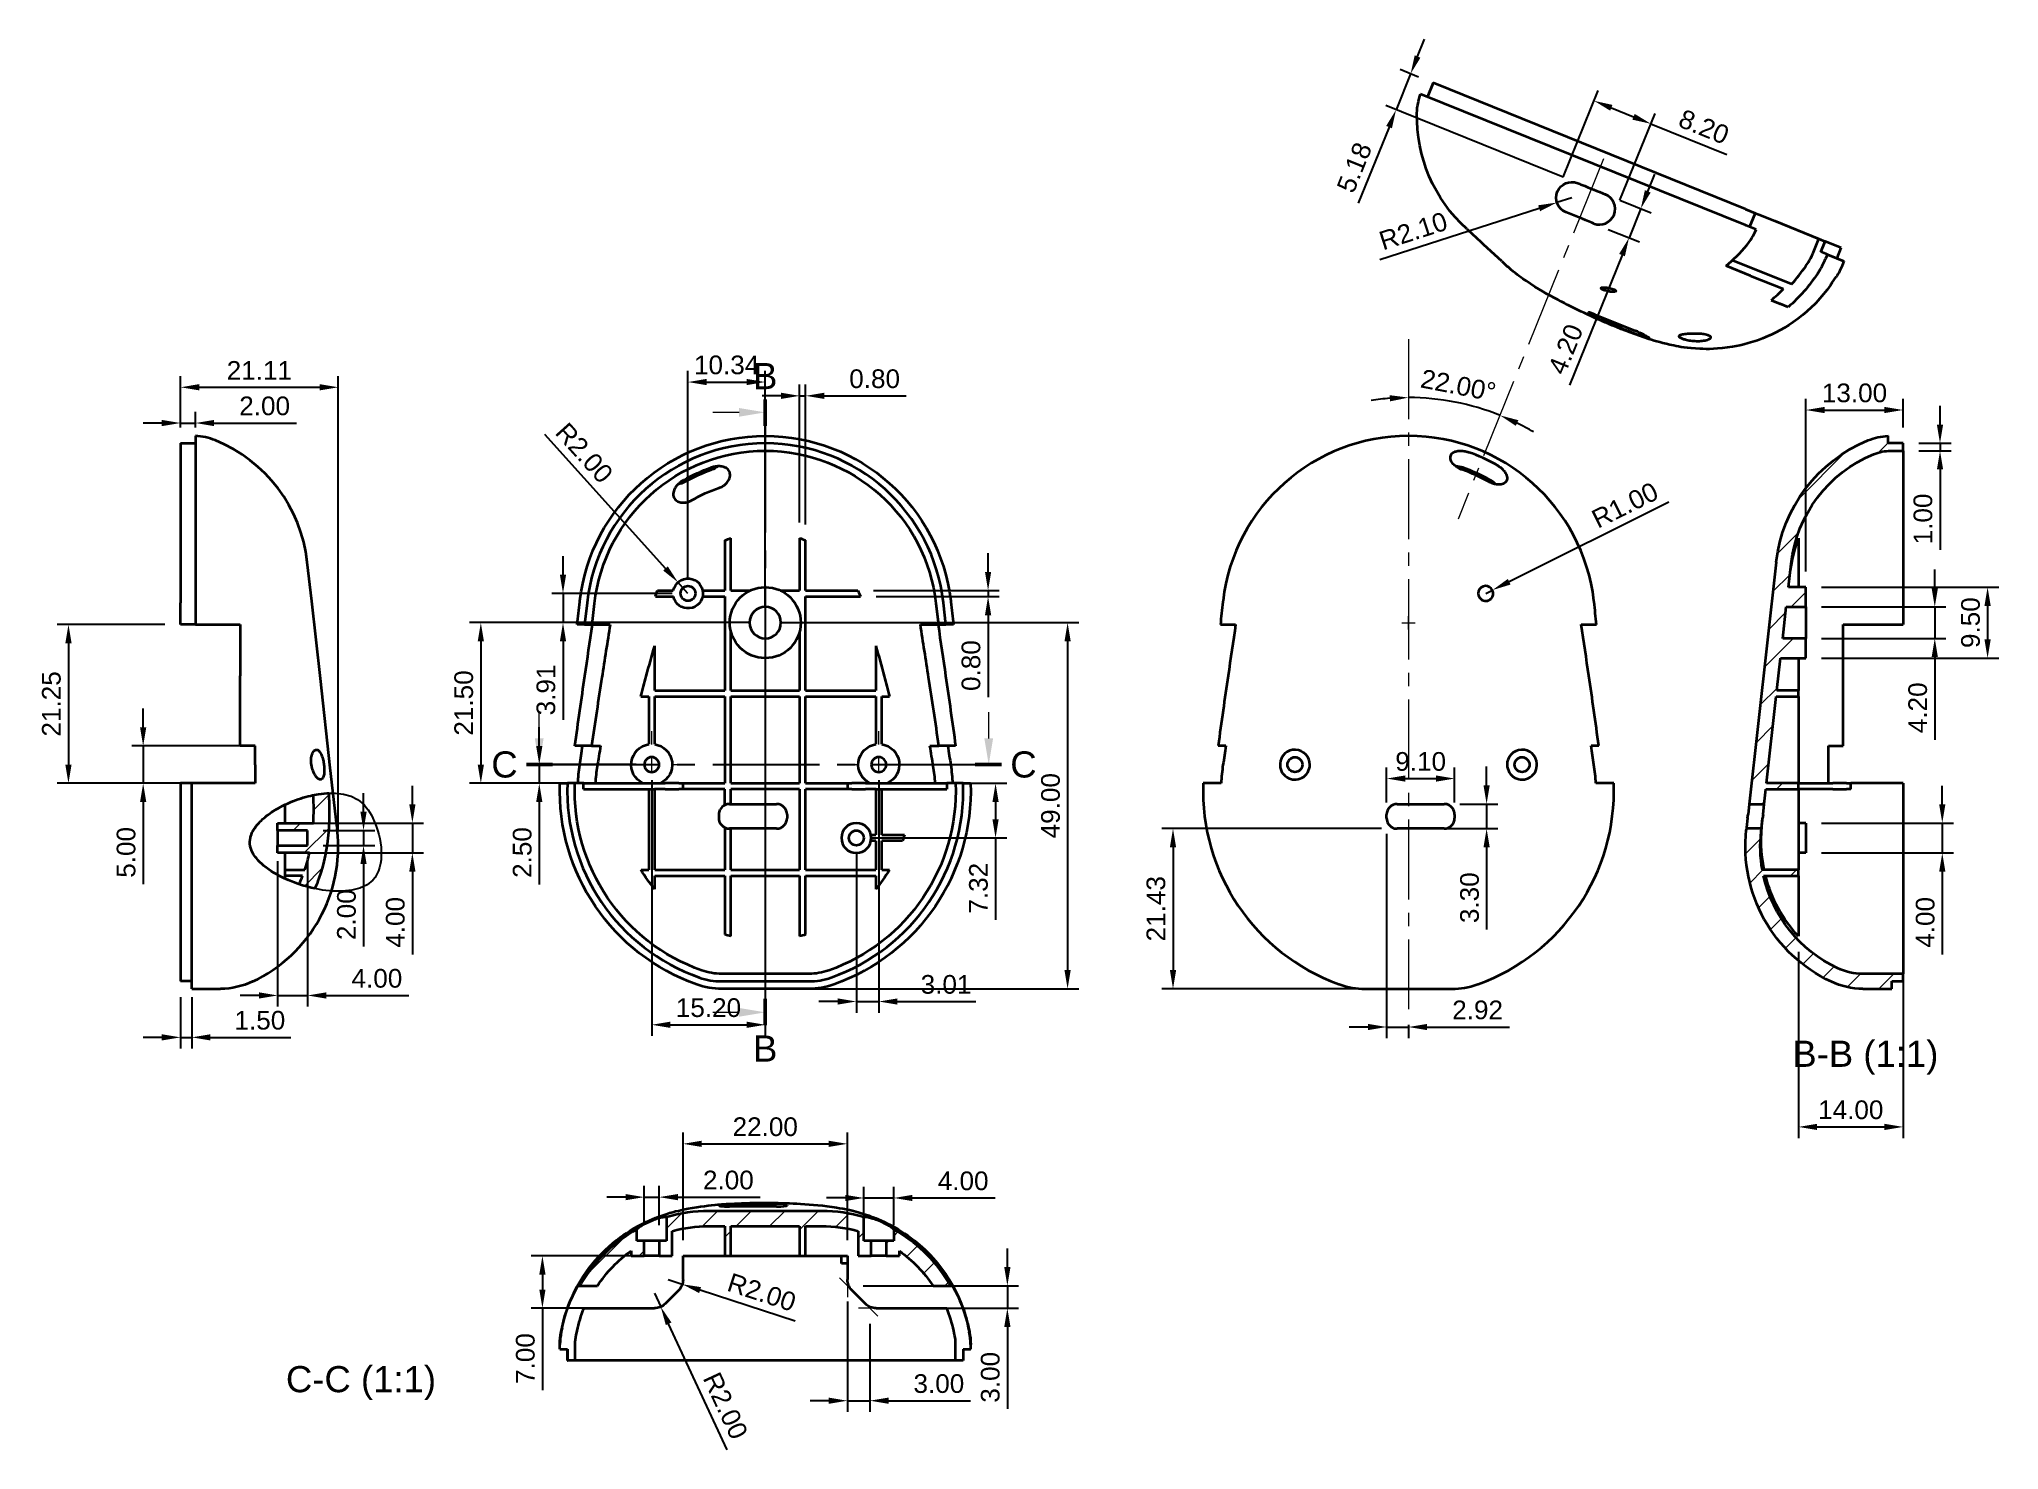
# Model space of a CAD drawing. Header units: millimetres. Extents: x 14 to 276, y 10 to 199.
import ezdxf

# ---------------------------------------------------------------- set-up
doc = ezdxf.new("R2010")
doc.units = ezdxf.units.MM
doc.header["$LTSCALE"] = 0.75
doc.linetypes.add('CENTER2', pattern=[28.575, 19.05, -3.175, 3.175, -3.175])
for name, color, linetype, lineweight in [('Breakout Section', 7, 'Continuous', 25), ('Edge Extensions', 7, 'Continuous', 18), ('FD_Dimensions', 7, 'Continuous', 18), ('Hatching', 7, 'Continuous', 18), ('Section Lines', 7, 'CENTER2', 18), ('Smart Centers', 7, 'CENTER2', 18), ('View Labels', 7, 'Continuous', 18), ('Visible', 7, 'Continuous', 35)]:
    doc.layers.add(name, color=color, linetype=linetype, lineweight=lineweight)
doc.styles.get("Standard").update_dxf_attribs({"font": 'arial.ttf'})
doc.dimstyles.new('Dim-ISO-25', dxfattribs={"dimtxt": 2.5, "dimasz": 2.5, "dimexe": 1.5, "dimexo": 2.1, "dimgap": 1, "dimtad": 1, "dimzin": 0, "dimdsep": 46, "dimtxsty": 'Standard', "dimcen": 0, "dimazin": 0, "dimtp": 0.1, "dimtm": 0.1, "dimtfac": 0.72, "dimtmove": 0, "dimatfit": 3, "dimfxl": 1, "dimtzin": 0, "dimarcsym": 0})

msp = doc.modelspace()

# ---------------------------------------------------------------- texts
at = {"layer": 'Section Lines', "char_height": 3.5, "attachment_point": 5}
for s, insert in [('B', (111.054, 153.552)), ('C', (76.149, 101.557)), ('C', (145.618, 101.557)), ('B', (111.054, 63.557))]:
    msp.add_mtext(s, dxfattribs=dict(at, insert=insert))
at = {"layer": 'View Labels', "char_height": 3.5, "attachment_point": 8}
for s, insert, width in [('B-B (1:1)', (258.316, 60.057), 20.77797), ('C-C (1:1)', (56.938, 16.514), 21.43213)]:
    msp.add_mtext(s, dxfattribs=dict(at, insert=insert, width=width))

# ---------------------------------------------------------------- blocks, each defined once
blk = doc.blocks.new('*U7')
at = {"layer": 'Smart Centers', "color": 0, "ltscale": 0.75, "transparency": 16777216}
blk.add_line((0, -36.450011), (0, 43.844778), dxfattribs=at)
blk = doc.blocks.new('*U8')
at = {"layer": 'Smart Centers', "color": 0, "ltscale": 0.75, "transparency": 16777216}
blk.add_line((0, 51.39212), (0, -38.268726), dxfattribs=at)
blk = doc.blocks.new('*U9')
at = {"layer": 'Smart Centers', "color": 0, "ltscale": 0.75, "transparency": 16777216}
blk.add_line((16.611418, 41.114695), (-2.860965, -7.081135), dxfattribs=at)
blk = doc.blocks.new('*U10')
at = {"layer": 'Smart Centers', "color": 0, "ltscale": 0.75, "transparency": 16777216}
for p, q in [((0, 2.678906), (0, 4.5)), ((-15.058529, 0), (-2.678906, 0)), ((2.678906, 0), (4.5, 0)), ((0, -4.5), (0, -2.678906))]:
    blk.add_line(p, q, dxfattribs=at)
at = {"layer": 'Smart Centers', "color": 0, "linetype": 'Continuous', "ltscale": 0.75, "transparency": 16777216}
for p, q in [((-0.892969, 0), (0.892969, 0)), ((0, -0.892969), (0, 0.892969))]:
    blk.add_line(p, q, dxfattribs=at)
blk = doc.blocks.new('*U11')
at = {"layer": 'Smart Centers', "color": 0, "ltscale": 0.75, "transparency": 16777216}
for p, q in [((0, 2.678906), (0, 4.5)), ((-4.5, 0), (-2.678906, 0)), ((2.678906, 0), (14.716504, 0)), ((0, -4.5), (0, -2.678906))]:
    blk.add_line(p, q, dxfattribs=at)
at = {"layer": 'Smart Centers', "color": 0, "linetype": 'Continuous', "ltscale": 0.75, "transparency": 16777216}
for p, q in [((-0.892969, 0), (0.892969, 0)), ((0, -0.892969), (0, 0.892969))]:
    blk.add_line(p, q, dxfattribs=at)
blk = doc.blocks.new('*D59')
at = {"layer": 'Defpoints', "color": 0, "transparency": 16777216}
for p in [(53.887896, 152.056969), (32.779246, 144.556969), (53.887896, 90.601762)]:
    blk.add_point(p, dxfattribs=at)
at = {"layer": 'FD_Dimensions', "color": 0, "lineweight": -2, "transparency": 16777216}
for p, q in [((32.779246, 146.656969), (32.779246, 153.556969)), ((53.887896, 92.701762), (53.887896, 153.556969)), ((35.279246, 152.056969), (51.387896, 152.056969))]:
    blk.add_line(p, q, dxfattribs=at)
at = {"layer": 'FD_Dimensions', "color": 0, "transparency": 16777216}
for points in [[(35.279246, 152.473636), (35.279246, 151.640302), (32.779246, 152.056969)], [(51.387896, 152.473636), (51.387896, 151.640302), (53.887896, 152.056969)]]:
    blk.add_solid(points, dxfattribs=at)
at = {"layer": 'FD_Dimensions', "color": 0, "transparency": 16777216, "insert": (43.333571, 154.312085), "char_height": 2.5, "attachment_point": 5}
blk.add_mtext('21.11', dxfattribs=at)
blk = doc.blocks.new('*D60')
at = {"layer": 'Defpoints', "color": 0, "transparency": 16777216}
for p in [(123.461101, 124.856969), (123.79248, 124.056969), (140.88324, 124.056969)]:
    blk.add_point(p, dxfattribs=at)
at = {"layer": 'FD_Dimensions', "color": 0, "lineweight": -2, "transparency": 16777216}
for p, q in [((140.88324, 127.356969), (140.88324, 129.856969)), ((125.561101, 124.856969), (142.38324, 124.856969)), ((125.89248, 124.056969), (142.38324, 124.056969)), ((140.88324, 124.856969), (140.88324, 124.056969)), ((140.88324, 121.556969), (140.88324, 110.571635))]:
    blk.add_line(p, q, dxfattribs=at)
at = {"layer": 'FD_Dimensions', "color": 0, "transparency": 16777216}
for points in [[(140.466573, 127.356969), (141.299906, 127.356969), (140.88324, 124.856969)], [(140.466573, 121.556969), (141.299906, 121.556969), (140.88324, 124.056969)]]:
    blk.add_solid(points, dxfattribs=at)
at = {"layer": 'FD_Dimensions', "color": 0, "transparency": 16777216, "insert": (138.606807, 114.814302), "char_height": 2.5, "attachment_point": 5, "rotation": 90}
blk.add_mtext('0.80', dxfattribs=at)
blk = doc.blocks.new('*D61')
at = {"layer": 'Defpoints', "color": 0, "transparency": 16777216}
for p in [(111.05418, 120.556969), (72.9805, 99.056969), (106.45418, 99.056969)]:
    blk.add_point(p, dxfattribs=at)
at = {"layer": 'FD_Dimensions', "color": 0, "lineweight": -2, "transparency": 16777216}
for p, q in [((108.95418, 120.556969), (71.4805, 120.556969)), ((72.9805, 118.056969), (72.9805, 101.556969)), ((104.35418, 99.056969), (71.4805, 99.056969))]:
    blk.add_line(p, q, dxfattribs=at)
at = {"layer": 'FD_Dimensions', "color": 0, "transparency": 16777216}
for points in [[(72.563833, 118.056969), (73.397166, 118.056969), (72.9805, 120.556969)], [(72.563833, 101.556969), (73.397166, 101.556969), (72.9805, 99.056969)]]:
    blk.add_solid(points, dxfattribs=at)
at = {"layer": 'FD_Dimensions', "color": 0, "transparency": 16777216, "insert": (70.704067, 109.806969), "char_height": 2.5, "attachment_point": 5, "rotation": 90}
blk.add_mtext('21.50', dxfattribs=at)
blk = doc.blocks.new('*D62')
at = {"layer": 'Defpoints', "color": 0, "transparency": 16777216}
for p in [(126.25418, 101.556969), (123.24818, 91.739969), (123.24818, 69.854603)]:
    blk.add_point(p, dxfattribs=at)
at = {"layer": 'FD_Dimensions', "color": 0, "lineweight": -2, "transparency": 16777216}
for p, q in [((126.25418, 99.456969), (126.25418, 68.354603)), ((123.24818, 89.639969), (123.24818, 68.354603)), ((120.74818, 69.854603), (118.24818, 69.854603)), ((123.24818, 69.854603), (126.25418, 69.854603)), ((128.75418, 69.854603), (139.26373, 69.854603))]:
    blk.add_line(p, q, dxfattribs=at)
at = {"layer": 'FD_Dimensions', "color": 0, "transparency": 16777216}
for points in [[(120.74818, 70.27127), (120.74818, 69.437936), (123.24818, 69.854603)], [(128.75418, 70.27127), (128.75418, 69.437936), (126.25418, 69.854603)]]:
    blk.add_solid(points, dxfattribs=at)
at = {"layer": 'FD_Dimensions', "color": 0, "transparency": 16777216, "insert": (135.258955, 72.131888), "char_height": 2.5, "attachment_point": 5}
blk.add_mtext('3.01', dxfattribs=at)
blk = doc.blocks.new('*D63')
at = {"layer": 'Defpoints', "color": 0, "transparency": 16777216}
for p in [(122.639967, 99.056969), (141.881614, 99.056969), (123.24818, 91.739969)]:
    blk.add_point(p, dxfattribs=at)
at = {"layer": 'FD_Dimensions', "color": 0, "lineweight": -2, "transparency": 16777216}
for p, q in [((124.739967, 99.056969), (143.381614, 99.056969)), ((141.881614, 96.556969), (141.881614, 94.239969)), ((125.34818, 91.739969), (143.381614, 91.739969)), ((141.881614, 91.739969), (141.881614, 80.792152))]:
    blk.add_line(p, q, dxfattribs=at)
at = {"layer": 'FD_Dimensions', "color": 0, "transparency": 16777216}
for points in [[(141.464948, 96.556969), (142.298281, 96.556969), (141.881614, 99.056969)], [(141.464948, 94.239969), (142.298281, 94.239969), (141.881614, 91.739969)]]:
    blk.add_solid(points, dxfattribs=at)
at = {"layer": 'FD_Dimensions', "color": 0, "transparency": 16777216, "insert": (139.604329, 85.01606), "char_height": 2.5, "attachment_point": 5, "rotation": 90}
blk.add_mtext('7.32', dxfattribs=at)
blk = doc.blocks.new('*D64')
at = {"layer": 'Defpoints', "color": 0, "transparency": 16777216}
for p in [(111.05418, 152.759091), (100.71218, 124.468969), (111.05418, 120.556969)]:
    blk.add_point(p, dxfattribs=at)
at = {"layer": 'FD_Dimensions', "color": 0, "lineweight": -2, "transparency": 16777216}
for p, q in [((100.71218, 126.568969), (100.71218, 154.259091)), ((103.21218, 152.759091), (108.55418, 152.759091)), ((111.05418, 122.656969), (111.05418, 154.259091))]:
    blk.add_line(p, q, dxfattribs=at)
at = {"layer": 'FD_Dimensions', "color": 0, "transparency": 16777216}
for points in [[(103.21218, 153.175757), (103.21218, 152.342424), (100.71218, 152.759091)], [(108.55418, 153.175757), (108.55418, 152.342424), (111.05418, 152.759091)]]:
    blk.add_solid(points, dxfattribs=at)
at = {"layer": 'FD_Dimensions', "color": 0, "transparency": 16777216, "insert": (105.88318, 155.036376), "char_height": 2.5, "attachment_point": 5}
blk.add_mtext('10.34', dxfattribs=at)
blk = doc.blocks.new('*D65')
at = {"layer": 'Defpoints', "color": 0, "transparency": 16777216}
for p in [(116.45418, 150.910771), (115.65418, 131.879878), (116.45418, 131.578078)]:
    blk.add_point(p, dxfattribs=at)
at = {"layer": 'FD_Dimensions', "color": 0, "lineweight": -2, "transparency": 16777216}
for p, q in [((115.65418, 133.979878), (115.65418, 152.410771)), ((116.45418, 133.678078), (116.45418, 152.410771)), ((113.15418, 150.910771), (110.65418, 150.910771)), ((115.65418, 150.910771), (116.45418, 150.910771)), ((118.95418, 150.910771), (129.939515, 150.910771))]:
    blk.add_line(p, q, dxfattribs=at)
at = {"layer": 'FD_Dimensions', "color": 0, "transparency": 16777216}
for points in [[(113.15418, 151.327437), (113.15418, 150.494104), (115.65418, 150.910771)], [(118.95418, 151.327437), (118.95418, 150.494104), (116.45418, 150.910771)]]:
    blk.add_solid(points, dxfattribs=at)
at = {"layer": 'FD_Dimensions', "color": 0, "transparency": 16777216, "insert": (125.696847, 153.187203), "char_height": 2.5, "attachment_point": 5}
blk.add_mtext('0.80', dxfattribs=at)
blk = doc.blocks.new('*D66')
at = {"layer": 'Defpoints', "color": 0, "transparency": 16777216}
for p in [(100.71218, 124.468969), (83.981663, 120.556969), (111.05418, 120.556969)]:
    blk.add_point(p, dxfattribs=at)
at = {"layer": 'FD_Dimensions', "color": 0, "lineweight": -2, "transparency": 16777216}
for p, q in [((83.981663, 126.968969), (83.981663, 129.468969)), ((98.61218, 124.468969), (82.481663, 124.468969)), ((83.981663, 124.468969), (83.981663, 120.556969)), ((108.95418, 120.556969), (82.481663, 120.556969)), ((83.981663, 118.056969), (83.981663, 107.547419))]:
    blk.add_line(p, q, dxfattribs=at)
at = {"layer": 'FD_Dimensions', "color": 0, "transparency": 16777216}
for points in [[(83.564996, 126.968969), (84.39833, 126.968969), (83.981663, 124.468969)], [(83.564996, 118.056969), (84.39833, 118.056969), (83.981663, 120.556969)]]:
    blk.add_solid(points, dxfattribs=at)
at = {"layer": 'FD_Dimensions', "color": 0, "transparency": 16777216, "insert": (81.704378, 111.552194), "char_height": 2.5, "attachment_point": 5, "rotation": 90}
blk.add_mtext('3.91', dxfattribs=at)
blk = doc.blocks.new('*D67')
at = {"layer": 'Defpoints', "color": 0, "transparency": 16777216}
for p in [(99.372794, 125.954245), (100.71218, 124.468969)]:
    blk.add_point(p, dxfattribs=at)
at = {"layer": 'FD_Dimensions', "color": 0, "lineweight": -2, "transparency": 16777216}
for p, q in [((81.493047, 145.781508), (97.698562, 127.81084)), ((100.71218, 124.468969), (99.372794, 125.954245))]:
    blk.add_line(p, q, dxfattribs=at)
at = {"layer": 'FD_Dimensions', "color": 0, "transparency": 16777216}
blk.add_solid([(98.007994, 128.089879), (97.389129, 127.531801), (99.372794, 125.954245)], dxfattribs=at)
at = {"layer": 'FD_Dimensions', "color": 0, "transparency": 16777216, "insert": (86.826039, 143.266848), "char_height": 2.5, "attachment_point": 5, "rotation": 312.04337706}
blk.add_mtext('R2.00', dxfattribs=at)
blk = doc.blocks.new('*D68')
at = {"layer": 'Defpoints', "color": 0, "transparency": 16777216}
for p in [(207.501236, 124.468969), (208.396591, 124.914322)]:
    blk.add_point(p, dxfattribs=at)
at = {"layer": 'FD_Dimensions', "color": 0, "lineweight": -2, "transparency": 16777216}
for p, q in [((232.023017, 136.666207), (210.634978, 126.027706)), ((207.501236, 124.468969), (208.396591, 124.914322))]:
    blk.add_line(p, q, dxfattribs=at)
at = {"layer": 'FD_Dimensions', "color": 0, "transparency": 16777216}
blk.add_solid([(210.449414, 126.40077), (210.820542, 125.654641), (208.396591, 124.914322)], dxfattribs=at)
at = {"layer": 'FD_Dimensions', "color": 0, "transparency": 16777216, "insert": (226.13941, 136.282168), "char_height": 2.5, "attachment_point": 5, "rotation": 26.44592766}
blk.add_mtext('R1.00', dxfattribs=at)
blk = doc.blocks.new('*D69')
at = {"layer": 'Defpoints', "color": 0, "transparency": 16777216}
for p in [(111.05418, 120.556969), (95.85418, 101.556969), (111.05418, 66.741408)]:
    blk.add_point(p, dxfattribs=at)
at = {"layer": 'FD_Dimensions', "color": 0, "lineweight": -2, "transparency": 16777216}
for p, q in [((111.05418, 118.456969), (111.05418, 65.241408)), ((95.85418, 99.456969), (95.85418, 65.241408)), ((98.35418, 66.741408), (108.55418, 66.741408))]:
    blk.add_line(p, q, dxfattribs=at)
at = {"layer": 'FD_Dimensions', "color": 0, "transparency": 16777216}
for points in [[(98.35418, 67.158075), (98.35418, 66.324742), (95.85418, 66.741408)], [(108.55418, 67.158075), (108.55418, 66.324742), (111.05418, 66.741408)]]:
    blk.add_solid(points, dxfattribs=at)
at = {"layer": 'FD_Dimensions', "color": 0, "transparency": 16777216, "insert": (103.45418, 69.017841), "char_height": 2.5, "attachment_point": 5}
blk.add_mtext('15.20', dxfattribs=at)
blk = doc.blocks.new('*D70')
at = {"layer": 'Defpoints', "color": 0, "transparency": 16777216}
for p in [(250.364379, 122.656969), (250.364379, 118.456969), (267.612233, 118.456969)]:
    blk.add_point(p, dxfattribs=at)
at = {"layer": 'FD_Dimensions', "color": 0, "lineweight": -2, "transparency": 16777216}
for p, q in [((267.612233, 125.156969), (267.612233, 127.656969)), ((252.464379, 122.656969), (269.112233, 122.656969)), ((267.612233, 122.656969), (267.612233, 118.456969)), ((252.464379, 118.456969), (269.112233, 118.456969)), ((267.612233, 115.956969), (267.612233, 104.871021))]:
    blk.add_line(p, q, dxfattribs=at)
at = {"layer": 'FD_Dimensions', "color": 0, "transparency": 16777216}
for points in [[(267.195566, 125.156969), (268.0289, 125.156969), (267.612233, 122.656969)], [(267.195566, 115.956969), (268.0289, 115.956969), (267.612233, 118.456969)]]:
    blk.add_solid(points, dxfattribs=at)
at = {"layer": 'FD_Dimensions', "color": 0, "transparency": 16777216, "insert": (265.335801, 109.163995), "char_height": 2.5, "attachment_point": 5, "rotation": 90}
blk.add_mtext('4.20', dxfattribs=at)
blk = doc.blocks.new('*D71')
at = {"layer": 'Defpoints', "color": 0, "transparency": 16777216}
for p in [(250.364379, 125.306969), (250.364379, 115.806969), (274.683072, 115.806969)]:
    blk.add_point(p, dxfattribs=at)
at = {"layer": 'FD_Dimensions', "color": 0, "lineweight": -2, "transparency": 16777216}
for p, q in [((252.464379, 125.306969), (276.183072, 125.306969)), ((274.683072, 122.806969), (274.683072, 118.306969)), ((252.464379, 115.806969), (276.183072, 115.806969))]:
    blk.add_line(p, q, dxfattribs=at)
at = {"layer": 'FD_Dimensions', "color": 0, "transparency": 16777216}
for points in [[(274.266405, 122.806969), (275.099739, 122.806969), (274.683072, 125.306969)], [(274.266405, 118.306969), (275.099739, 118.306969), (274.683072, 115.806969)]]:
    blk.add_solid(points, dxfattribs=at)
at = {"layer": 'FD_Dimensions', "color": 0, "transparency": 16777216, "insert": (272.40664, 120.556969), "char_height": 2.5, "attachment_point": 5, "rotation": 90}
blk.add_mtext('9.50', dxfattribs=at)
blk = doc.blocks.new('*D72')
at = {"layer": 'Defpoints', "color": 0, "transparency": 16777216}
for p in [(194.239236, 94.386969), (197.159236, 68.842066), (197.159236, 66.44088)]:
    blk.add_point(p, dxfattribs=at)
at = {"layer": 'FD_Dimensions', "color": 0, "lineweight": -2, "transparency": 16777216}
for p, q in [((194.239236, 92.286969), (194.239236, 64.94088)), ((191.739236, 66.44088), (189.239236, 66.44088)), ((194.239236, 66.44088), (197.159236, 66.44088)), ((197.159236, 66.742066), (197.159236, 64.94088)), ((199.659236, 66.44088), (210.67015, 66.44088))]:
    blk.add_line(p, q, dxfattribs=at)
at = {"layer": 'FD_Dimensions', "color": 0, "transparency": 16777216}
for points in [[(191.739236, 66.857547), (191.739236, 66.024214), (194.239236, 66.44088)], [(199.659236, 66.857547), (199.659236, 66.024214), (197.159236, 66.44088)]]:
    blk.add_solid(points, dxfattribs=at)
at = {"layer": 'FD_Dimensions', "color": 0, "transparency": 16777216, "insert": (206.414693, 68.717313), "char_height": 2.5, "attachment_point": 5}
blk.add_mtext('2.92', dxfattribs=at)
blk = doc.blocks.new('*D73')
at = {"layer": 'Defpoints', "color": 0, "transparency": 16777216}
for p in [(195.639236, 92.986969), (165.639236, 71.556969), (192.148136, 71.556969)]:
    blk.add_point(p, dxfattribs=at)
at = {"layer": 'FD_Dimensions', "color": 0, "lineweight": -2, "transparency": 16777216}
for p, q in [((193.539236, 92.986969), (164.139236, 92.986969)), ((165.639236, 90.486969), (165.639236, 74.056969)), ((190.048136, 71.556969), (164.139236, 71.556969))]:
    blk.add_line(p, q, dxfattribs=at)
at = {"layer": 'FD_Dimensions', "color": 0, "transparency": 16777216}
for points in [[(165.222569, 90.486969), (166.055903, 90.486969), (165.639236, 92.986969)], [(165.222569, 74.056969), (166.055903, 74.056969), (165.639236, 71.556969)]]:
    blk.add_solid(points, dxfattribs=at)
at = {"layer": 'FD_Dimensions', "color": 0, "transparency": 16777216, "insert": (163.361951, 82.271969), "char_height": 2.5, "attachment_point": 5, "rotation": 90}
blk.add_mtext('21.43', dxfattribs=at)
blk = doc.blocks.new('*D74')
at = {"layer": 'Defpoints', "color": 0, "transparency": 16777216}
for p in [(201.939236, 96.286969), (198.723168, 92.986969), (207.619092, 92.986969)]:
    blk.add_point(p, dxfattribs=at)
at = {"layer": 'FD_Dimensions', "color": 0, "lineweight": -2, "transparency": 16777216}
for p, q in [((207.619092, 98.786969), (207.619092, 101.286969)), ((204.039236, 96.286969), (209.119092, 96.286969)), ((207.619092, 96.286969), (207.619092, 92.986969)), ((200.823168, 92.986969), (209.119092, 92.986969)), ((207.619092, 90.486969), (207.619092, 79.50334))]:
    blk.add_line(p, q, dxfattribs=at)
at = {"layer": 'FD_Dimensions', "color": 0, "transparency": 16777216}
for points in [[(207.202425, 98.786969), (208.035759, 98.786969), (207.619092, 96.286969)], [(207.202425, 90.486969), (208.035759, 90.486969), (207.619092, 92.986969)]]:
    blk.add_solid(points, dxfattribs=at)
at = {"layer": 'FD_Dimensions', "color": 0, "transparency": 16777216, "insert": (205.341807, 83.745154), "char_height": 2.5, "attachment_point": 5, "rotation": 90}
blk.add_mtext('3.30', dxfattribs=at)
blk = doc.blocks.new('*U28')
at = {"layer": 'Smart Centers', "color": 0, "linetype": 'Continuous', "ltscale": 0.75, "transparency": 16777216}
for p, q in [((-0.892969, 0), (0.892969, 0)), ((0, -0.892969), (0, 0.892969))]:
    blk.add_line(p, q, dxfattribs=at)
blk = doc.blocks.new('*D75')
at = {"layer": 'Defpoints', "color": 0, "transparency": 16777216}
for p in [(96.85418, 43.674408), (94.85418, 37.807746), (96.85418, 37.807746)]:
    blk.add_point(p, dxfattribs=at)
at = {"layer": 'FD_Dimensions', "color": 0, "lineweight": -2, "transparency": 16777216}
for p, q in [((94.85418, 39.907746), (94.85418, 45.174408)), ((96.85418, 39.907746), (96.85418, 45.174408)), ((92.35418, 43.674408), (89.85418, 43.674408)), ((94.85418, 43.674408), (96.85418, 43.674408)), ((99.35418, 43.674408), (110.382148, 43.674408))]:
    blk.add_line(p, q, dxfattribs=at)
at = {"layer": 'FD_Dimensions', "color": 0, "transparency": 16777216}
for points in [[(92.35418, 44.091074), (92.35418, 43.257741), (94.85418, 43.674408)], [(99.35418, 44.091074), (99.35418, 43.257741), (96.85418, 43.674408)]]:
    blk.add_solid(points, dxfattribs=at)
at = {"layer": 'FD_Dimensions', "color": 0, "transparency": 16777216, "insert": (106.118164, 45.95084), "char_height": 2.5, "attachment_point": 5}
blk.add_mtext('2.00', dxfattribs=at)
blk = doc.blocks.new('*D76')
at = {"layer": 'Defpoints', "color": 0, "transparency": 16777216}
for p in [(128.25418, 43.564056), (124.25418, 37.807746), (128.25418, 37.807746)]:
    blk.add_point(p, dxfattribs=at)
at = {"layer": 'FD_Dimensions', "color": 0, "lineweight": -2, "transparency": 16777216}
for p, q in [((124.25418, 39.907746), (124.25418, 45.064056)), ((128.25418, 39.907746), (128.25418, 45.064056)), ((121.75418, 43.564056), (119.25418, 43.564056)), ((124.25418, 43.564056), (128.25418, 43.564056)), ((130.75418, 43.564056), (141.840128, 43.564056))]:
    blk.add_line(p, q, dxfattribs=at)
at = {"layer": 'FD_Dimensions', "color": 0, "transparency": 16777216}
for points in [[(121.75418, 43.980723), (121.75418, 43.14739), (124.25418, 43.564056)], [(130.75418, 43.980723), (130.75418, 43.14739), (128.25418, 43.564056)]]:
    blk.add_solid(points, dxfattribs=at)
at = {"layer": 'FD_Dimensions', "color": 0, "transparency": 16777216, "insert": (137.547154, 45.840489), "char_height": 2.5, "attachment_point": 5}
blk.add_mtext('4.00', dxfattribs=at)
blk = doc.blocks.new('*D77')
at = {"layer": 'Defpoints', "color": 0, "transparency": 16777216}
for p in [(122.05418, 50.807746), (100.05418, 35.807746), (122.05418, 35.807746)]:
    blk.add_point(p, dxfattribs=at)
at = {"layer": 'FD_Dimensions', "color": 0, "lineweight": -2, "transparency": 16777216}
for p, q in [((100.05418, 37.907746), (100.05418, 52.307746)), ((102.55418, 50.807746), (119.55418, 50.807746)), ((122.05418, 37.907746), (122.05418, 52.307746))]:
    blk.add_line(p, q, dxfattribs=at)
at = {"layer": 'FD_Dimensions', "color": 0, "transparency": 16777216}
for points in [[(102.55418, 51.224413), (102.55418, 50.39108), (100.05418, 50.807746)], [(119.55418, 51.224413), (119.55418, 50.39108), (122.05418, 50.807746)]]:
    blk.add_solid(points, dxfattribs=at)
at = {"layer": 'FD_Dimensions', "color": 0, "transparency": 16777216, "insert": (111.05418, 53.084179), "char_height": 2.5, "attachment_point": 5}
blk.add_mtext('22.00', dxfattribs=at)
blk = doc.blocks.new('*D78')
at = {"layer": 'Defpoints', "color": 0, "transparency": 16777216}
for p in [(100.05418, 35.807746), (81.225753, 28.807746), (96.225753, 28.807746)]:
    blk.add_point(p, dxfattribs=at)
at = {"layer": 'FD_Dimensions', "color": 0, "lineweight": -2, "transparency": 16777216}
for p, q in [((97.95418, 35.807746), (79.725753, 35.807746)), ((81.225753, 33.307746), (81.225753, 31.307746)), ((94.125753, 28.807746), (79.725753, 28.807746)), ((81.225753, 28.807746), (81.225753, 17.842876))]:
    blk.add_line(p, q, dxfattribs=at)
at = {"layer": 'FD_Dimensions', "color": 0, "transparency": 16777216}
for points in [[(80.809086, 33.307746), (81.64242, 33.307746), (81.225753, 35.807746)], [(80.809086, 31.307746), (81.64242, 31.307746), (81.225753, 28.807746)]]:
    blk.add_solid(points, dxfattribs=at)
at = {"layer": 'FD_Dimensions', "color": 0, "transparency": 16777216, "insert": (78.949321, 22.075311), "char_height": 2.5, "attachment_point": 5, "rotation": 90}
blk.add_mtext('7.00', dxfattribs=at)
blk = doc.blocks.new('*D79')
at = {"layer": 'Defpoints', "color": 0, "transparency": 16777216}
for p in [(263.364379, 99.056969), (249.364379, 78.592443), (263.364379, 53.073601)]:
    blk.add_point(p, dxfattribs=at)
at = {"layer": 'FD_Dimensions', "color": 0, "lineweight": -2, "transparency": 16777216}
for p, q in [((263.364379, 96.956969), (263.364379, 51.573601)), ((249.364379, 76.492443), (249.364379, 51.573601)), ((251.864379, 53.073601), (260.864379, 53.073601))]:
    blk.add_line(p, q, dxfattribs=at)
at = {"layer": 'FD_Dimensions', "color": 0, "transparency": 16777216}
for points in [[(251.864379, 53.490267), (251.864379, 52.656934), (249.364379, 53.073601)], [(260.864379, 53.490267), (260.864379, 52.656934), (263.364379, 53.073601)]]:
    blk.add_solid(points, dxfattribs=at)
at = {"layer": 'FD_Dimensions', "color": 0, "transparency": 16777216, "insert": (256.364379, 55.350033), "char_height": 2.5, "attachment_point": 5}
blk.add_mtext('14.00', dxfattribs=at)
blk = doc.blocks.new('*D80')
at = {"layer": 'Defpoints', "color": 0, "transparency": 16777216}
for p in [(250.364379, 93.739969), (250.364379, 89.739969), (268.615453, 89.739969)]:
    blk.add_point(p, dxfattribs=at)
at = {"layer": 'FD_Dimensions', "color": 0, "lineweight": -2, "transparency": 16777216}
for p, q in [((268.615453, 96.239969), (268.615453, 98.739969)), ((252.464379, 93.739969), (270.115453, 93.739969)), ((268.615453, 93.739969), (268.615453, 89.739969)), ((252.464379, 89.739969), (270.115453, 89.739969)), ((268.615453, 87.239969), (268.615453, 76.154021))]:
    blk.add_line(p, q, dxfattribs=at)
at = {"layer": 'FD_Dimensions', "color": 0, "transparency": 16777216}
for points in [[(268.198787, 96.239969), (269.03212, 96.239969), (268.615453, 93.739969)], [(268.198787, 87.239969), (269.03212, 87.239969), (268.615453, 89.739969)]]:
    blk.add_solid(points, dxfattribs=at)
at = {"layer": 'FD_Dimensions', "color": 0, "transparency": 16777216, "insert": (266.339021, 80.446995), "char_height": 2.5, "attachment_point": 5, "rotation": 90}
blk.add_mtext('4.00', dxfattribs=at)
blk = doc.blocks.new('*D81')
at = {"layer": 'Defpoints', "color": 0, "transparency": 16777216}
for p in [(32.779246, 120.306969), (17.779246, 99.056969), (32.779246, 99.056969)]:
    blk.add_point(p, dxfattribs=at)
at = {"layer": 'FD_Dimensions', "color": 0, "lineweight": -2, "transparency": 16777216}
for p, q in [((30.679246, 120.306969), (16.279246, 120.306969)), ((17.779246, 117.806969), (17.779246, 101.556969)), ((30.679246, 99.056969), (16.279246, 99.056969))]:
    blk.add_line(p, q, dxfattribs=at)
at = {"layer": 'FD_Dimensions', "color": 0, "transparency": 16777216}
for points in [[(17.36258, 117.806969), (18.195913, 117.806969), (17.779246, 120.306969)], [(17.36258, 101.556969), (18.195913, 101.556969), (17.779246, 99.056969)]]:
    blk.add_solid(points, dxfattribs=at)
at = {"layer": 'FD_Dimensions', "color": 0, "transparency": 16777216, "insert": (15.502814, 109.681969), "char_height": 2.5, "attachment_point": 5, "rotation": 90}
blk.add_mtext('21.25', dxfattribs=at)
blk = doc.blocks.new('*D82')
at = {"layer": 'Defpoints', "color": 0, "transparency": 16777216}
for p in [(42.836761, 104.056969), (27.779246, 99.056969), (42.779246, 99.056969)]:
    blk.add_point(p, dxfattribs=at)
at = {"layer": 'FD_Dimensions', "color": 0, "lineweight": -2, "transparency": 16777216}
for p, q in [((27.779246, 106.556969), (27.779246, 109.056969)), ((40.736761, 104.056969), (26.279246, 104.056969)), ((27.779246, 104.056969), (27.779246, 99.056969)), ((40.679246, 99.056969), (26.279246, 99.056969)), ((27.779246, 96.556969), (27.779246, 85.571635))]:
    blk.add_line(p, q, dxfattribs=at)
at = {"layer": 'FD_Dimensions', "color": 0, "transparency": 16777216}
for points in [[(27.36258, 106.556969), (28.195913, 106.556969), (27.779246, 104.056969)], [(27.36258, 96.556969), (28.195913, 96.556969), (27.779246, 99.056969)]]:
    blk.add_solid(points, dxfattribs=at)
at = {"layer": 'FD_Dimensions', "color": 0, "transparency": 16777216, "insert": (25.502814, 89.814302), "char_height": 2.5, "attachment_point": 5, "rotation": 90}
blk.add_mtext('5.00', dxfattribs=at)
blk = doc.blocks.new('*D83')
at = {"layer": 'Defpoints', "color": 0, "transparency": 16777216}
for p in [(49.779246, 92.739961), (49.779246, 90.739977), (57.279246, 90.739977)]:
    blk.add_point(p, dxfattribs=at)
at = {"layer": 'FD_Dimensions', "color": 0, "lineweight": -2, "transparency": 16777216}
for p, q in [((57.279246, 95.239961), (57.279246, 97.739961)), ((51.879246, 92.739961), (58.779246, 92.739961)), ((57.279246, 92.739961), (57.279246, 90.739977)), ((51.879246, 90.739977), (58.779246, 90.739977)), ((57.279246, 88.239977), (57.279246, 77.21201))]:
    blk.add_line(p, q, dxfattribs=at)
at = {"layer": 'FD_Dimensions', "color": 0, "transparency": 16777216}
for points in [[(56.86258, 95.239961), (57.695913, 95.239961), (57.279246, 92.739961)], [(56.86258, 88.239977), (57.695913, 88.239977), (57.279246, 90.739977)]]:
    blk.add_solid(points, dxfattribs=at)
at = {"layer": 'FD_Dimensions', "color": 0, "transparency": 16777216, "insert": (55.002814, 81.475993), "char_height": 2.5, "attachment_point": 5, "rotation": 90}
blk.add_mtext('2.00', dxfattribs=at)
blk = doc.blocks.new('*D84')
at = {"layer": 'Defpoints', "color": 0, "transparency": 16777216}
for p in [(45.779246, 90.739977), (49.779246, 90.739977), (49.779246, 70.666888)]:
    blk.add_point(p, dxfattribs=at)
at = {"layer": 'FD_Dimensions', "color": 0, "lineweight": -2, "transparency": 16777216}
for p, q in [((45.779246, 88.639977), (45.779246, 69.166888)), ((49.779246, 88.639977), (49.779246, 69.166888)), ((43.279246, 70.666888), (40.779246, 70.666888)), ((45.779246, 70.666888), (49.779246, 70.666888)), ((52.279246, 70.666888), (63.365195, 70.666888))]:
    blk.add_line(p, q, dxfattribs=at)
at = {"layer": 'FD_Dimensions', "color": 0, "transparency": 16777216}
for points in [[(43.279246, 71.083554), (43.279246, 70.250221), (45.779246, 70.666888)], [(52.279246, 71.083554), (52.279246, 70.250221), (49.779246, 70.666888)]]:
    blk.add_solid(points, dxfattribs=at)
at = {"layer": 'FD_Dimensions', "color": 0, "transparency": 16777216, "insert": (59.072221, 72.94332), "char_height": 2.5, "attachment_point": 5}
blk.add_mtext('4.00', dxfattribs=at)
blk = doc.blocks.new('*D85')
at = {"layer": 'Defpoints', "color": 0, "transparency": 16777216}
for p in [(45.779246, 93.739965), (45.779246, 89.739973), (63.817316, 89.739973)]:
    blk.add_point(p, dxfattribs=at)
at = {"layer": 'FD_Dimensions', "color": 0, "lineweight": -2, "transparency": 16777216}
for p, q in [((63.817316, 96.239965), (63.817316, 98.739965)), ((47.879246, 93.739965), (65.317316, 93.739965)), ((63.817316, 93.739965), (63.817316, 89.739973)), ((47.879246, 89.739973), (65.317316, 89.739973)), ((63.817316, 87.239973), (63.817316, 76.154025))]:
    blk.add_line(p, q, dxfattribs=at)
at = {"layer": 'FD_Dimensions', "color": 0, "transparency": 16777216}
for points in [[(63.400649, 96.239965), (64.233983, 96.239965), (63.817316, 93.739965)], [(63.400649, 87.239973), (64.233983, 87.239973), (63.817316, 89.739973)]]:
    blk.add_solid(points, dxfattribs=at)
at = {"layer": 'FD_Dimensions', "color": 0, "transparency": 16777216, "insert": (61.540884, 80.446999), "char_height": 2.5, "attachment_point": 5, "rotation": 90}
blk.add_mtext('4.00', dxfattribs=at)
blk = doc.blocks.new('*U40')
at = {"layer": 'Edge Extensions', "color": 0, "ltscale": 0.75, "transparency": 16777216}
for p, q in [((0.585786, -0.585786), (-1.06066, 1.06066)), ((0, 0.828427), (0, -1.5))]:
    blk.add_line(p, q, dxfattribs=at)
blk = doc.blocks.new('*U41')
at = {"layer": 'Edge Extensions', "color": 0, "ltscale": 0.75, "transparency": 16777216}
for p, q in [((0.828427, 0), (-1.5, 0)), ((-0.585786, 0.585786), (1.06066, -1.06066))]:
    blk.add_line(p, q, dxfattribs=at)
blk = doc.blocks.new('*D86')
at = {"layer": 'Defpoints', "color": 0, "transparency": 16777216}
for p in [(122.05418, 31.807746), (125.05418, 28.807746), (143.463926, 28.807746)]:
    blk.add_point(p, dxfattribs=at)
at = {"layer": 'FD_Dimensions', "color": 0, "lineweight": -2, "transparency": 16777216}
for p, q in [((143.463926, 34.307746), (143.463926, 36.807746)), ((124.15418, 31.807746), (144.963926, 31.807746)), ((143.463926, 31.807746), (143.463926, 28.807746)), ((127.15418, 28.807746), (144.963926, 28.807746)), ((143.463926, 26.307746), (143.463926, 15.324117))]:
    blk.add_line(p, q, dxfattribs=at)
at = {"layer": 'FD_Dimensions', "color": 0, "transparency": 16777216}
for points in [[(143.047259, 34.307746), (143.880592, 34.307746), (143.463926, 31.807746)], [(143.047259, 26.307746), (143.880592, 26.307746), (143.463926, 28.807746)]]:
    blk.add_solid(points, dxfattribs=at)
at = {"layer": 'FD_Dimensions', "color": 0, "transparency": 16777216, "insert": (141.18664, 19.565932), "char_height": 2.5, "attachment_point": 5, "rotation": 90}
blk.add_mtext('3.00', dxfattribs=at)
blk = doc.blocks.new('*D87')
at = {"layer": 'Defpoints', "color": 0, "transparency": 16777216}
for p in [(122.05418, 31.807746), (125.05418, 28.807746), (125.05418, 16.430423)]:
    blk.add_point(p, dxfattribs=at)
at = {"layer": 'FD_Dimensions', "color": 0, "lineweight": -2, "transparency": 16777216}
for p, q in [((122.05418, 29.707746), (122.05418, 14.930423)), ((125.05418, 26.707746), (125.05418, 14.930423)), ((119.55418, 16.430423), (117.05418, 16.430423)), ((122.05418, 16.430423), (125.05418, 16.430423)), ((127.55418, 16.430423), (138.537809, 16.430423))]:
    blk.add_line(p, q, dxfattribs=at)
at = {"layer": 'FD_Dimensions', "color": 0, "transparency": 16777216}
for points in [[(119.55418, 16.84709), (119.55418, 16.013757), (122.05418, 16.430423)], [(127.55418, 16.84709), (127.55418, 16.013757), (125.05418, 16.430423)]]:
    blk.add_solid(points, dxfattribs=at)
at = {"layer": 'FD_Dimensions', "color": 0, "transparency": 16777216, "insert": (134.295995, 18.707709), "char_height": 2.5, "attachment_point": 5}
blk.add_mtext('3.00', dxfattribs=at)
blk = doc.blocks.new('*D88')
at = {"layer": 'Defpoints', "color": 0, "transparency": 16777216}
for p in [(263.364379, 149.013665), (263.364379, 144.556969), (250.364379, 125.306969)]:
    blk.add_point(p, dxfattribs=at)
at = {"layer": 'FD_Dimensions', "color": 0, "lineweight": -2, "transparency": 16777216}
for p, q in [((250.364379, 127.406969), (250.364379, 150.513665)), ((263.364379, 146.656969), (263.364379, 150.513665)), ((252.864379, 149.013665), (260.864379, 149.013665))]:
    blk.add_line(p, q, dxfattribs=at)
at = {"layer": 'FD_Dimensions', "color": 0, "transparency": 16777216}
for points in [[(252.864379, 149.430332), (252.864379, 148.596999), (250.364379, 149.013665)], [(260.864379, 149.430332), (260.864379, 148.596999), (263.364379, 149.013665)]]:
    blk.add_solid(points, dxfattribs=at)
at = {"layer": 'FD_Dimensions', "color": 0, "transparency": 16777216, "insert": (256.864379, 151.290951), "char_height": 2.5, "attachment_point": 5}
blk.add_mtext('13.00', dxfattribs=at)
blk = doc.blocks.new('*D89')
at = {"layer": 'Defpoints', "color": 0, "transparency": 16777216}
for p in [(223.279237, 182.615134), (197.159236, 158.502912), (205.441411, 149.610636), (203.806854, 134.419304), (197.159236, 68.842066)]:
    blk.add_point(p, dxfattribs=at)
at = {"layer": 'FD_Dimensions', "color": 0, "lineweight": -2, "transparency": 16777216}
for start, end in [(94.380054, 98.760108), (67.999997, 90), (59.239888, 63.619942)]:
    blk.add_arc((197.159236, 117.965875), 32.71063, start, end, dxfattribs=at)
at = {"layer": 'FD_Dimensions', "color": 0, "transparency": 16777216}
for points in [[(194.64514, 150.997333), (194.676985, 150.164608), (197.159236, 150.676505)], [(211.522599, 146.890152), (211.864069, 147.650311), (209.412856, 148.294642)]]:
    blk.add_solid(points, dxfattribs=at)
at = {"layer": 'FD_Dimensions', "color": 0, "transparency": 16777216, "insert": (203.835083, 152.310126), "char_height": 2.5, "attachment_point": 5, "rotation": 348.99999773}
blk.add_mtext('22.00°', dxfattribs=at)
blk = doc.blocks.new('*D90')
at = {"layer": 'Defpoints', "color": 0, "transparency": 16777216}
for p in [(98.05418, 32.636174), (99.955003, 32.014183)]:
    blk.add_point(p, dxfattribs=at)
at = {"layer": 'FD_Dimensions', "color": 0, "lineweight": -2, "transparency": 16777216}
for p, q in [((98.05418, 32.636174), (99.955003, 32.014183)), ((115.045542, 27.076236), (102.331032, 31.236696))]:
    blk.add_line(p, q, dxfattribs=at)
at = {"layer": 'FD_Dimensions', "color": 0, "transparency": 16777216}
blk.add_solid([(102.460613, 31.632701), (102.201451, 30.840691), (99.955003, 32.014183)], dxfattribs=at)
at = {"layer": 'FD_Dimensions', "color": 0, "transparency": 16777216, "insert": (110.58426, 30.93127), "char_height": 2.5, "attachment_point": 5, "rotation": 341.88080402}
blk.add_mtext('R2.00', dxfattribs=at)
blk = doc.blocks.new('*D91')
at = {"layer": 'Defpoints', "color": 0, "transparency": 16777216}
for p in [(96.225753, 30.807746), (97.068038, 28.993757)]:
    blk.add_point(p, dxfattribs=at)
at = {"layer": 'FD_Dimensions', "color": 0, "lineweight": -2, "transparency": 16777216}
for p, q in [((96.225753, 30.807746), (97.068038, 28.993757)), ((105.951267, 9.862366), (98.120894, 26.726271))]:
    blk.add_line(p, q, dxfattribs=at)
at = {"layer": 'FD_Dimensions', "color": 0, "transparency": 16777216}
blk.add_solid([(98.498808, 26.901747), (97.74298, 26.550795), (97.068038, 28.993757)], dxfattribs=at)
at = {"layer": 'FD_Dimensions', "color": 0, "transparency": 16777216, "insert": (105.725407, 15.754166), "char_height": 2.5, "attachment_point": 5, "rotation": 294.9067009}
blk.add_mtext('R2.00', dxfattribs=at)
blk = doc.blocks.new('*D92')
at = {"layer": 'Defpoints', "color": 0, "transparency": 16777216}
for p in [(32.779246, 72.556969), (34.279246, 72.556969), (34.279246, 65.056969)]:
    blk.add_point(p, dxfattribs=at)
at = {"layer": 'FD_Dimensions', "color": 0, "lineweight": -2, "transparency": 16777216}
for p, q in [((32.779246, 70.456969), (32.779246, 63.556969)), ((34.279246, 70.456969), (34.279246, 63.556969)), ((30.279246, 65.056969), (27.779246, 65.056969)), ((32.779246, 65.056969), (34.279246, 65.056969)), ((36.779246, 65.056969), (47.529246, 65.056969))]:
    blk.add_line(p, q, dxfattribs=at)
at = {"layer": 'FD_Dimensions', "color": 0, "transparency": 16777216}
for points in [[(30.279246, 65.473636), (30.279246, 64.640302), (32.779246, 65.056969)], [(36.779246, 65.473636), (36.779246, 64.640302), (34.279246, 65.056969)]]:
    blk.add_solid(points, dxfattribs=at)
at = {"layer": 'FD_Dimensions', "color": 0, "transparency": 16777216, "insert": (43.404246, 67.333401), "char_height": 2.5, "attachment_point": 5}
blk.add_mtext('1.50', dxfattribs=at)
blk = doc.blocks.new('*D93')
at = {"layer": 'Defpoints', "color": 0, "transparency": 16777216}
for p in [(34.779246, 147.273569), (32.779246, 144.556969), (34.779246, 144.556969)]:
    blk.add_point(p, dxfattribs=at)
at = {"layer": 'FD_Dimensions', "color": 0, "lineweight": -2, "transparency": 16777216}
for p, q in [((30.279246, 147.273569), (27.779246, 147.273569)), ((32.779246, 146.656969), (32.779246, 148.773569)), ((32.779246, 147.273569), (34.779246, 147.273569)), ((34.779246, 146.656969), (34.779246, 148.773569)), ((37.279246, 147.273569), (48.307214, 147.273569))]:
    blk.add_line(p, q, dxfattribs=at)
at = {"layer": 'FD_Dimensions', "color": 0, "transparency": 16777216}
for points in [[(30.279246, 147.690236), (30.279246, 146.856902), (32.779246, 147.273569)], [(37.279246, 147.690236), (37.279246, 146.856902), (34.779246, 147.273569)]]:
    blk.add_solid(points, dxfattribs=at)
at = {"layer": 'FD_Dimensions', "color": 0, "transparency": 16777216, "insert": (44.04323, 149.550001), "char_height": 2.5, "attachment_point": 5}
blk.add_mtext('2.00', dxfattribs=at)
blk = doc.blocks.new('*D94')
at = {"layer": 'Defpoints', "color": 0, "transparency": 16777216}
for p in [(263.364379, 144.556969), (263.364379, 143.556969), (268.314046, 143.556969)]:
    blk.add_point(p, dxfattribs=at)
at = {"layer": 'FD_Dimensions', "color": 0, "lineweight": -2, "transparency": 16777216}
for p, q in [((268.314046, 147.056969), (268.314046, 149.556969)), ((265.464379, 144.556969), (269.814046, 144.556969)), ((268.314046, 144.556969), (268.314046, 143.556969)), ((265.464379, 143.556969), (269.814046, 143.556969)), ((268.314046, 141.056969), (268.314046, 130.306969))]:
    blk.add_line(p, q, dxfattribs=at)
at = {"layer": 'FD_Dimensions', "color": 0, "transparency": 16777216}
for points in [[(267.897379, 147.056969), (268.730713, 147.056969), (268.314046, 144.556969)], [(267.897379, 141.056969), (268.730713, 141.056969), (268.314046, 143.556969)]]:
    blk.add_solid(points, dxfattribs=at)
at = {"layer": 'FD_Dimensions', "color": 0, "transparency": 16777216, "insert": (266.037614, 134.431969), "char_height": 2.5, "attachment_point": 5, "rotation": 90}
blk.add_mtext('1.00', dxfattribs=at)
blk = doc.blocks.new('*D95')
at = {"layer": 'Defpoints', "color": 0, "transparency": 16777216}
for p in [(203.339236, 99.690964), (194.239236, 94.386969), (203.339236, 94.386969)]:
    blk.add_point(p, dxfattribs=at)
at = {"layer": 'FD_Dimensions', "color": 0, "lineweight": -2, "transparency": 16777216}
for p, q in [((194.239236, 96.486969), (194.239236, 101.190964)), ((196.739236, 99.690964), (200.839236, 99.690964)), ((203.339236, 96.486969), (203.339236, 101.190964))]:
    blk.add_line(p, q, dxfattribs=at)
at = {"layer": 'FD_Dimensions', "color": 0, "transparency": 16777216}
for points in [[(196.739236, 100.107631), (196.739236, 99.274298), (194.239236, 99.690964)], [(200.839236, 100.107631), (200.839236, 99.274298), (203.339236, 99.690964)]]:
    blk.add_solid(points, dxfattribs=at)
at = {"layer": 'FD_Dimensions', "color": 0, "transparency": 16777216, "insert": (198.789236, 101.967397), "char_height": 2.5, "attachment_point": 5}
blk.add_mtext('9.10', dxfattribs=at)
blk = doc.blocks.new('*D96')
at = {"layer": 'Defpoints', "color": 0, "transparency": 16777216}
for p in [(197.440131, 194.002998), (200.456195, 192.784429), (219.812025, 179.37242)]:
    blk.add_point(p, dxfattribs=at)
at = {"layer": 'FD_Dimensions', "color": 0, "lineweight": -2, "transparency": 16777216}
for p, q in [((198.376647, 196.320957), (199.313164, 198.638917)), ((198.509109, 193.571103), (196.049355, 194.564908)), ((197.440131, 194.002998), (195.497954, 189.195944)), ((217.864939, 180.159094), (194.107179, 189.757854)), ((194.561438, 186.877984), (190.441148, 176.679911))]:
    blk.add_line(p, q, dxfattribs=at)
at = {"layer": 'FD_Dimensions', "color": 0, "transparency": 16777216}
for points in [[(197.990321, 196.477044), (198.762974, 196.164871), (197.440131, 194.002998)], [(194.175111, 187.03407), (194.947764, 186.721898), (195.497954, 189.195944)]]:
    blk.add_solid(points, dxfattribs=at)
at = {"layer": 'FD_Dimensions', "color": 0, "transparency": 16777216, "insert": (189.922363, 181.472734), "char_height": 2.5, "attachment_point": 5, "rotation": 67.99998152}
blk.add_mtext('5.18', dxfattribs=at)
blk = doc.blocks.new('*D97')
at = {"layer": 'Defpoints', "color": 0, "transparency": 16777216}
for p in [(217.026682, 176.78088), (219.025351, 177.425334)]:
    blk.add_point(p, dxfattribs=at)
at = {"layer": 'FD_Dimensions', "color": 0, "lineweight": -2, "transparency": 16777216}
for p, q in [((193.322601, 169.137706), (214.647314, 176.013674)), ((219.025351, 177.425334), (217.026682, 176.78088))]:
    blk.add_line(p, q, dxfattribs=at)
at = {"layer": 'FD_Dimensions', "color": 0, "transparency": 16777216}
blk.add_solid([(214.519446, 176.410235), (214.775181, 175.617112), (217.026682, 176.78088)], dxfattribs=at)
at = {"layer": 'FD_Dimensions', "color": 0, "transparency": 16777216, "insert": (197.800509, 172.973414), "char_height": 2.5, "attachment_point": 5, "rotation": 17.87148999}
blk.add_mtext('R2.10', dxfattribs=at)
blk = doc.blocks.new('*D98')
at = {"layer": 'Defpoints', "color": 0, "transparency": 16777216}
for p in [(223.520761, 177.873993), (221.947413, 173.979821), (226.68268, 172.066649)]:
    blk.add_point(p, dxfattribs=at)
at = {"layer": 'FD_Dimensions', "color": 0, "lineweight": -2, "transparency": 16777216}
for p, q in [((229.192544, 178.27878), (230.129061, 180.59674)), ((225.467847, 177.087319), (229.646803, 175.398911)), ((228.256028, 175.960821), (226.68268, 172.066649)), ((223.894499, 173.193147), (228.073456, 171.504739)), ((225.746163, 169.748689), (218.705246, 152.32181))]:
    blk.add_line(p, q, dxfattribs=at)
at = {"layer": 'FD_Dimensions', "color": 0, "transparency": 16777216}
for points in [[(228.806218, 178.434866), (229.578871, 178.122694), (228.256028, 175.960821)], [(225.359837, 169.904775), (226.13249, 169.592603), (226.68268, 172.066649)]]:
    blk.add_solid(points, dxfattribs=at)
at = {"layer": 'FD_Dimensions', "color": 0, "transparency": 16777216, "insert": (218.202751, 157.154953), "char_height": 2.5, "attachment_point": 5, "rotation": 67.99998152}
blk.add_mtext('4.20', dxfattribs=at)
blk = doc.blocks.new('*D99')
at = {"layer": 'Defpoints', "color": 0, "transparency": 16777216}
for p in [(229.602905, 187.321945), (217.078265, 178.212008), (224.681173, 175.140233)]:
    blk.add_point(p, dxfattribs=at)
at = {"layer": 'FD_Dimensions', "color": 0, "lineweight": -2, "transparency": 16777216}
for p, q in [((217.864939, 180.159094), (222.561907, 191.784495)), ((224.317957, 189.457203), (227.284945, 188.258461)), ((225.467847, 177.087319), (230.164815, 188.71272)), ((229.602905, 187.321945), (239.791491, 183.205488))]:
    blk.add_line(p, q, dxfattribs=at)
at = {"layer": 'FD_Dimensions', "color": 0, "transparency": 16777216}
for points in [[(224.474043, 189.843529), (224.161871, 189.070876), (221.999997, 190.393719)], [(227.441031, 188.644788), (227.128859, 187.872135), (229.602905, 187.321945)]]:
    blk.add_solid(points, dxfattribs=at)
at = {"layer": 'FD_Dimensions', "color": 0, "transparency": 16777216, "insert": (236.708944, 186.906129), "char_height": 2.5, "attachment_point": 5, "rotation": 337.99998152}
blk.add_mtext('8.20', dxfattribs=at)
blk = doc.blocks.new('*D100')
at = {"layer": 'Defpoints', "color": 0, "transparency": 16777216}
for p in [(111.05418, 120.556969), (105.223228, 71.556969), (151.528093, 71.556969)]:
    blk.add_point(p, dxfattribs=at)
at = {"layer": 'FD_Dimensions', "color": 0, "lineweight": -2, "transparency": 16777216}
for p, q in [((113.15418, 120.556969), (153.028093, 120.556969)), ((151.528093, 118.056969), (151.528093, 74.056969)), ((107.323228, 71.556969), (153.028093, 71.556969))]:
    blk.add_line(p, q, dxfattribs=at)
at = {"layer": 'FD_Dimensions', "color": 0, "transparency": 16777216}
for points in [[(151.111427, 118.056969), (151.94476, 118.056969), (151.528093, 120.556969)], [(151.111427, 74.056969), (151.94476, 74.056969), (151.528093, 71.556969)]]:
    blk.add_solid(points, dxfattribs=at)
at = {"layer": 'FD_Dimensions', "color": 0, "transparency": 16777216, "insert": (149.251661, 96.056969), "char_height": 2.5, "attachment_point": 5, "rotation": 90}
blk.add_mtext('49.00', dxfattribs=at)
blk = doc.blocks.new('*D101')
at = {"layer": 'Defpoints', "color": 0, "transparency": 16777216}
for p in [(95.85418, 101.556969), (80.807359, 99.056969), (88.307359, 99.056969)]:
    blk.add_point(p, dxfattribs=at)
at = {"layer": 'FD_Dimensions', "color": 0, "lineweight": -2, "transparency": 16777216}
for p, q in [((80.807359, 104.056969), (80.807359, 106.556969)), ((93.75418, 101.556969), (79.307359, 101.556969)), ((80.807359, 101.556969), (80.807359, 99.056969)), ((86.207359, 99.056969), (79.307359, 99.056969)), ((80.807359, 96.556969), (80.807359, 85.529002))]:
    blk.add_line(p, q, dxfattribs=at)
at = {"layer": 'FD_Dimensions', "color": 0, "transparency": 16777216}
for points in [[(80.390692, 104.056969), (81.224025, 104.056969), (80.807359, 101.556969)], [(80.390692, 96.556969), (81.224025, 96.556969), (80.807359, 99.056969)]]:
    blk.add_solid(points, dxfattribs=at)
at = {"layer": 'FD_Dimensions', "color": 0, "transparency": 16777216, "insert": (78.530926, 89.792985), "char_height": 2.5, "attachment_point": 5, "rotation": 90}
blk.add_mtext('2.50', dxfattribs=at)

# ---------------------------------------------------------------- dimensions: what is measured, and where the dimension line sits
at = {"layer": 'FD_Dimensions'}
for base, p1, p2, angle, picture, middle, dimtype in [((197.44, 194.003), (219.812, 179.372), (200.456, 192.784), 248, '*D96', (192.033, 180.62), 160), ((226.683, 172.067), (223.521, 177.874), (221.947, 173.98), 248, '*D98', (220.313, 156.302), 161), ((267.612, 118.457), (250.364, 122.657), (250.364, 118.457), 90, '*D70', (267.612, 109.164), 160), ((274.683, 115.807), (250.364, 125.307), (250.364, 115.807), 90, '*D71', (274.683, 120.557), 160), ((151.528, 71.557), (111.054, 120.557), (105.223, 71.557), 90, '*D100', (151.528, 96.057), 160), ((63.817, 89.74), (45.779, 93.74), (45.779, 89.74), 90, '*D85', (63.817, 80.447), 160), ((141.882, 99.057), (123.248, 91.74), (122.64, 99.057), 90, '*D63', (141.882, 85.016), 160), ((143.464, 28.808), (122.054, 31.808), (125.054, 28.808), 90, '*D86', (143.464, 19.566), 160)]:
    dim = msp.add_linear_dim(base=base, p1=p1, p2=p2, angle=angle, dimstyle='Dim-ISO-25', override={"dimlfac": 1}, dxfattribs=at)
    dim.commit()
    dim.dimension.update_dxf_attribs({"geometry": picture, "text_midpoint": middle, "dimtype": dimtype})
for p1, p2, distance, picture, middle in [((217.078, 178.212), (224.681, 175.14), 13.138, '*D99', (236.709, 186.906)), ((194.239, 94.387), (203.339, 94.387), 5.304, '*D95', (198.789, 101.967))]:
    dim = msp.add_aligned_dim(p1=p1, p2=p2, distance=distance, dimstyle='Dim-ISO-25', override={"dimlfac": 1, "dimclrd": 0, "dimclre": 0}, dxfattribs=at)
    dim.commit()
    dim.dimension.update_dxf_attribs({"geometry": picture, "text_midpoint": middle})
dim = msp.add_angular_dim_2l(base=(205.441, 149.611), line1=((223.279, 182.615), (203.807, 134.419)), line2=((197.159, 158.503), (197.159, 68.842)), dimstyle='Dim-ISO-25', override={"dimlfac": 1, "dimpost": ''}, dxfattribs=at)
dim.commit()
dim.dimension.update_dxf_attribs({"geometry": '*D89', "text_midpoint": (203.835, 152.31)})
for center, mpoint, override, picture, middle in [((219.025, 177.425), (217.027, 176.781), {"dimlfac": 1, "dimse1": 1, "dimclrd": 0, "dimclre": 0}, '*D97', (198.499, 170.807)), ((100.712, 124.469), (99.373, 125.954), {"dimlfac": 1, "dimse1": 1}, '*D67', (85.135, 141.742)), ((207.501, 124.469), (208.397, 124.914), {"dimlfac": 1, "dimse1": 1}, '*D68', (227.153, 134.244)), ((96.226, 30.808), (97.068, 28.994), {"dimlfac": 1, "dimse1": 1}, '*D91', (103.661, 14.795))]:
    dim = msp.add_radius_dim(center=center, mpoint=mpoint, dimstyle='Dim-ISO-25', override=override, dxfattribs=at)
    dim.commit()
    dim.dimension.update_dxf_attribs({"geometry": picture, "text_midpoint": middle, "dimtype": 164})
for base, p1, p2, picture, middle in [((53.888, 152.057), (32.779, 144.557), (53.888, 90.602), '*D59', (43.334, 154.312)), ((263.364, 149.014), (250.364, 125.307), (263.364, 144.557), '*D88', (256.864, 151.291)), ((34.779, 147.274), (32.779, 144.557), (34.779, 144.557), '*D93', (44.043, 149.55)), ((111.054, 66.741), (95.854, 101.557), (111.054, 120.557), '*D69', (103.454, 69.018)), ((263.364, 53.074), (249.364, 78.592), (263.364, 99.057), '*D79', (256.364, 55.35)), ((49.779, 70.667), (45.779, 90.74), (49.779, 90.74), '*D84', (59.072, 72.943)), ((34.279, 65.057), (32.779, 72.557), (34.279, 72.557), '*D92', (43.404, 67.333)), ((122.054, 50.808), (100.054, 35.808), (122.054, 35.808), '*D77', (111.054, 53.084)), ((96.854, 43.674), (94.854, 37.808), (96.854, 37.808), '*D75', (106.118, 45.951)), ((128.254, 43.564), (124.254, 37.808), (128.254, 37.808), '*D76', (137.547, 45.84))]:
    dim = msp.add_linear_dim(base=base, p1=p1, p2=p2, dimstyle='Dim-ISO-25', override={"dimlfac": 1, "dimclrd": 0, "dimclre": 0}, dxfattribs=at)
    dim.commit()
    dim.dimension.update_dxf_attribs({"geometry": picture, "text_midpoint": middle})
for base, p1, p2, picture, middle in [((111.054, 152.759), (100.712, 124.469), (111.054, 120.557), '*D64', (105.883, 152.759)), ((116.454, 150.911), (115.654, 131.88), (116.454, 131.578), '*D65', (125.697, 150.911)), ((123.248, 69.855), (126.254, 101.557), (123.248, 91.74), '*D62', (135.259, 69.855)), ((197.159, 66.441), (194.239, 94.387), (197.159, 68.842), '*D72', (206.415, 66.441)), ((125.054, 16.43), (122.054, 31.808), (125.054, 28.808), '*D87', (134.296, 16.43))]:
    dim = msp.add_linear_dim(base=base, p1=p1, p2=p2, dimstyle='Dim-ISO-25', override={"dimlfac": 1}, dxfattribs=at)
    dim.commit()
    dim.dimension.update_dxf_attribs({"geometry": picture, "text_midpoint": middle, "dimtype": 160})
for base, p1, p2, picture, middle in [((268.314, 143.557), (263.364, 144.557), (263.364, 143.557), '*D94', (266.038, 134.432)), ((83.982, 120.557), (100.712, 124.469), (111.054, 120.557), '*D66', (81.704, 111.552)), ((140.883, 124.057), (123.461, 124.857), (123.792, 124.057), '*D60', (138.607, 114.814)), ((17.779, 99.057), (32.779, 120.307), (32.779, 99.057), '*D81', (15.503, 109.682)), ((72.981, 99.057), (111.054, 120.557), (106.454, 99.057), '*D61', (70.704, 109.807)), ((27.779, 99.057), (42.837, 104.057), (42.779, 99.057), '*D82', (25.503, 89.814)), ((80.807, 99.057), (95.854, 101.557), (88.307, 99.057), '*D101', (78.531, 89.793)), ((207.619, 92.987), (201.939, 96.287), (198.723, 92.987), '*D74', (205.342, 83.745)), ((57.279, 90.74), (49.779, 92.74), (49.779, 90.74), '*D83', (55.003, 81.476)), ((268.615, 89.74), (250.364, 93.74), (250.364, 89.74), '*D80', (266.339, 80.447)), ((165.639, 71.557), (195.639, 92.987), (192.148, 71.557), '*D73', (163.362, 82.272)), ((81.226, 28.808), (100.054, 35.808), (96.226, 28.808), '*D78', (78.949, 22.075))]:
    dim = msp.add_linear_dim(base=base, p1=p1, p2=p2, angle=90, dimstyle='Dim-ISO-25', override={"dimlfac": 1, "dimclrd": 0, "dimclre": 0}, dxfattribs=at)
    dim.commit()
    dim.dimension.update_dxf_attribs({"geometry": picture, "text_midpoint": middle})
dim = msp.add_radius_dim(center=(98.054, 32.636), mpoint=(99.955, 32.014), dimstyle='Dim-ISO-25', override={"dimlfac": 1, "dimse1": 1}, dxfattribs=at)
dim.commit()
dim.dimension.update_dxf_attribs({"geometry": '*D90', "text_midpoint": (110.584, 30.931)})

# ---------------------------------------------------------------- hatches: boundary and pattern name
at = {"layer": 'Hatching'}
h = msp.add_hatch(dxfattribs=at)
h.set_pattern_fill('ANSI31', color=256, style=0)
edge = h.paths.add_edge_path(flags=0)
edge.add_spline(control_points=[(242.38, 92.825), (242.122, 90.521), (242.267, 88.189), (243.349, 83.679), (244.278, 81.536), (246.987, 77.424), (248.831, 75.55), (251.855, 73.486), (252.773, 72.961), (253.725, 72.512)], knot_values=[-2.9538759, -2.9538759, -2.9538759, -2.9538759, -2.2582269, -2.2582269, -1.5625779, -1.5625779, -0.7812889, -0.7812889, -0.463965, -0.463965, -0.463965, -0.463965], degree=3, periodic=0)
edge.add_spline(control_points=[(253.725, 72.512), (254.39, 72.199), (255.088, 71.959), (256.523, 71.638), (257.255, 71.557), (257.991, 71.557)], knot_values=[-0.4410841, -0.4410841, -0.4410841, -0.4410841, -0.2205421, -0.2205421, 0, 0, 0, 0], degree=3, periodic=0)
edge.add_line((257.991, 71.557), (261.864, 71.557))
edge.add_line((261.864, 71.557), (261.864, 72.557))
edge.add_line((261.864, 72.557), (263.364, 72.557))
edge.add_line((263.364, 72.557), (263.364, 73.557))
edge.add_line((263.364, 73.557), (257.991, 73.557))
edge.add_spline(control_points=[(257.991, 73.557), (257.402, 73.557), (256.816, 73.622), (255.668, 73.879), (255.11, 74.07), (254.578, 74.321)], knot_values=[-0.3528673, -0.3528673, -0.3528673, -0.3528673, -0.1764337, -0.1764337, 0, 0, 0, 0], degree=3, periodic=0)
edge.add_spline(control_points=[(254.578, 74.321), (253.861, 74.66), (253.165, 75.046), (250.526, 76.748), (248.824, 78.392), (246.152, 82.228), (245.204, 84.382), (244.693, 86.657)], knot_values=[-1.6452359, -1.6452359, -1.6452359, -1.6452359, -1.4063201, -1.4063201, -0.7031601, -0.7031601, -0.0037038, -0.0037038, -0.0037038, -0.0037038], degree=3, periodic=0)
edge.add_line((244.693, 86.657), (249.364, 86.657))
edge.add_line((249.364, 86.657), (249.364, 87.457))
edge.add_line((249.364, 87.457), (244.533, 87.457))
edge.add_spline(control_points=[(244.533, 87.457), (244.407, 88.165), (244.324, 88.881), (244.228, 90.601), (244.256, 91.606), (244.367, 92.603)], knot_values=[-0.5169251, -0.5169251, -0.5169251, -0.5169251, -0.3009301, -0.3009301, 0, 0, 0, 0], degree=3, periodic=0)
edge.add_line((244.367, 92.603), (244.41, 92.987))
edge.add_line((244.41, 92.987), (242.398, 92.987))
edge.add_line((242.398, 92.987), (242.38, 92.825))
edge = h.paths.add_edge_path(flags=0)
edge.add_line((261.364, 144.557), (261.364, 145.549))
edge.add_spline(control_points=[(261.364, 145.549), (260.928, 145.529), (260.494, 145.473), (259.601, 145.283), (259.146, 145.143), (258.705, 144.963)], knot_values=[-0.2737923, -0.2737923, -0.2737923, -0.2737923, -0.142705, -0.142705, 0, 0, 0, 0], degree=3, periodic=0)
edge.add_spline(control_points=[(258.705, 144.963), (256.647, 144.123), (254.743, 142.945), (251.315, 139.937), (249.843, 138.099), (247.471, 133.766), (246.679, 131.259), (246.389, 128.671)], knot_values=[-2.1495261, -2.1495261, -2.1495261, -2.1495261, -1.4821821, -1.4821821, -0.7812889, -0.7812889, 0, 0, 0, 0], degree=3, periodic=0)
edge.add_line((246.389, 128.671), (242.767, 96.287))
edge.add_line((242.767, 96.287), (244.779, 96.287))
edge.add_line((244.779, 96.287), (245, 98.257))
edge.add_line((245, 98.257), (249.364, 98.257))
edge.add_line((249.364, 98.257), (249.364, 99.057))
edge.add_line((249.364, 99.057), (245.089, 99.057))
edge.add_line((245.089, 99.057), (246.387, 110.657))
edge.add_line((246.387, 110.657), (249.364, 110.657))
edge.add_line((249.364, 110.657), (249.364, 111.457))
edge.add_line((249.364, 111.457), (246.476, 111.457))
edge.add_line((246.476, 111.457), (246.963, 115.807))
edge.add_line((246.963, 115.807), (250.364, 115.807))
edge.add_line((250.364, 115.807), (250.364, 118.457))
edge.add_line((250.364, 118.457), (247.259, 118.457))
edge.add_line((247.259, 118.457), (247.729, 122.657))
edge.add_line((247.729, 122.657), (250.364, 122.657))
edge.add_line((250.364, 122.657), (250.364, 125.307))
edge.add_line((250.364, 125.307), (248.025, 125.307))
edge.add_line((248.025, 125.307), (248.377, 128.448))
edge.add_spline(control_points=[(248.377, 128.448), (248.611, 130.538), (249.209, 132.571), (251.079, 136.337), (252.337, 138.042), (255.487, 141.037), (257.386, 142.265), (259.461, 143.112)], knot_values=[-1.9647678, -1.9647678, -1.9647678, -1.9647678, -1.3339639, -1.3339639, -0.7031601, -0.7031601, -0.0301956, -0.0301956, -0.0301956, -0.0301956], degree=3, periodic=0)
edge.add_spline(control_points=[(259.461, 143.112), (259.82, 143.258), (260.193, 143.37), (260.954, 143.519), (261.341, 143.557), (261.729, 143.557)], knot_values=[-0.2327629, -0.2327629, -0.2327629, -0.2327629, -0.1163815, -0.1163815, 0, 0, 0, 0], degree=3, periodic=0)
edge.add_line((261.729, 143.557), (263.364, 143.557))
edge.add_line((263.364, 143.557), (263.364, 144.557))
edge.add_line((263.364, 144.557), (261.364, 144.557))
h = msp.add_hatch(dxfattribs=at)
h.set_pattern_fill('ANSI31', color=256, style=0)
edge = h.paths.add_edge_path(flags=0)
edge.add_spline(control_points=[(50.772, 84.96), (50.964, 85.408), (51.144, 85.872), (52.005, 88.339), (52.402, 90.392), (52.685, 93.78), (52.71, 95.07), (52.663, 96.814), (52.642, 97.278), (52.615, 97.74)], knot_values=[-1.6669041, -1.6669041, -1.6669041, -1.6669041, -1.5407143, -1.5407143, -1.0162153, -1.0162153, -0.6973387, -0.6973387, -0.5824196, -0.5824196, -0.5824196, -0.5824196], degree=3, periodic=0)
edge.add_spline(control_points=[(50.561, 97.487), (50.804, 97.536), (51.032, 97.576), (51.83, 97.697), (52.289, 97.728), (52.615, 97.74)], knot_values=[4.0418986, 4.0418986, 4.0418986, 4.0418986, 4.1806662, 4.1806662, 4.5643607, 4.5643607, 4.5643607, 4.5643607], degree=3, periodic=0)
edge.add_line((50.561, 97.487), (50.561, 97.487))
edge.add_spline(control_points=[(50.561, 97.487), (50.617, 96.402), (50.631, 95.304), (50.582, 94.061), (50.575, 93.901), (50.566, 93.74)], knot_values=[-0.4884054, -0.4884054, -0.4884054, -0.4884054, -0.1664565, -0.1664565, -0.1185432, -0.1185432, -0.1185432, -0.1185432], degree=3, periodic=0)
edge.add_line((50.566, 93.74), (45.779, 93.74))
edge.add_line((45.779, 93.74), (45.779, 92.74))
edge.add_line((45.779, 92.74), (49.779, 92.74))
edge.add_line((49.779, 92.74), (49.779, 90.74))
edge.add_line((49.779, 90.74), (45.779, 90.74))
edge.add_line((45.779, 90.74), (45.779, 89.74))
edge.add_line((45.779, 89.74), (50.042, 89.74))
edge.add_spline(control_points=[(50.042, 89.74), (50.023, 89.651), (50.003, 89.562), (49.826, 88.79), (49.638, 88.117), (49.416, 87.457)], knot_values=[-1.1256835, -1.1256835, -1.1256835, -1.1256835, -1.098579, -1.098579, -0.8899406, -0.8899406, -0.8899406, -0.8899406], degree=3, periodic=0)
edge.add_line((49.416, 87.457), (46.779, 87.457))
edge.add_line((46.779, 87.457), (46.779, 86.657))
edge.add_line((46.779, 86.657), (49.127, 86.657))
edge.add_spline(control_points=[(49.127, 86.657), (48.983, 86.281), (48.826, 85.909), (48.658, 85.542)], knot_values=[-0.9839338, -0.9839338, -0.9839338, -0.9839338, -0.8620655, -0.8620655, -0.8620655, -0.8620655], degree=3, periodic=0)
edge.add_line((48.658, 85.542), (48.658, 85.543))
edge.add_spline(control_points=[(48.658, 85.543), (49.42, 85.286), (50.142, 85.095), (50.772, 84.96)], knot_values=[0, 0, 0, 0, 0.5126665, 0.5126665, 0.5126665, 0.5126665], degree=3, periodic=0)
h = msp.add_hatch(dxfattribs=at)
h.set_pattern_fill('ANSI31', color=256, style=0)
edge = h.paths.add_edge_path(flags=0)
edge.add_spline(control_points=[(93.854, 39.335), (92.924, 38.82), (92.034, 38.23), (89.379, 36.142), (87.826, 34.407), (86.608, 32.445)], knot_values=[-1.0134206, -1.0134206, -1.0134206, -1.0134206, -0.6931175, -0.6931175, 0, 0, 0, 0], degree=3, periodic=0)
edge.add_ellipse((103.682, 21.691), major_axis=(-12.48, 15.885), ratio=0.9900337, start_angle=19.64146, end_angle=21.74646)
edge.add_line((86.229, 31.808), (88.596, 31.808))
edge.add_ellipse((103.682, 21.691), major_axis=(-11.232, 14.297), ratio=0.9900337, start_angle=-2.57773, end_angle=17.99813, ccw=False)
edge.add_line((93.104, 36.478), (93.104, 35.808))
edge.add_line((93.104, 35.808), (94.854, 35.808))
edge.add_line((94.854, 35.808), (94.854, 37.808))
edge.add_line((94.854, 37.808), (93.854, 37.808))
edge.add_line((93.854, 37.808), (93.854, 39.335))
edge = h.paths.add_edge_path(flags=0)
edge.add_spline(control_points=[(135.501, 32.445), (134.282, 34.408), (132.729, 36.142), (130.074, 38.23), (129.185, 38.82), (128.254, 39.335)], knot_values=[-1.388276, -1.388276, -1.388276, -1.388276, -0.6950208, -0.6950208, -0.3747082, -0.3747082, -0.3747082, -0.3747082], degree=3, periodic=0)
edge.add_line((128.254, 39.335), (128.254, 37.808))
edge.add_line((128.254, 37.808), (127.254, 37.808))
edge.add_line((127.254, 37.808), (127.254, 35.808))
edge.add_line((127.254, 35.808), (129.004, 35.808))
edge.add_line((129.004, 35.808), (129.004, 36.478))
edge.add_ellipse((118.427, 21.691), major_axis=(11.232, 14.297), ratio=0.9900337, start_angle=-17.99813, end_angle=2.57773, ccw=False)
edge.add_line((133.512, 31.808), (135.88, 31.808))
edge.add_ellipse((118.427, 21.691), major_axis=(12.48, 15.885), ratio=0.9900337, start_angle=338.25354, end_angle=340.35854)
edge = h.paths.add_edge_path(flags=0)
edge.add_line((97.854, 41.005), (97.854, 37.808))
edge.add_line((97.854, 37.808), (96.854, 37.808))
edge.add_line((96.854, 37.808), (96.854, 35.808))
edge.add_line((96.854, 35.808), (98.604, 35.808))
edge.add_line((98.604, 35.808), (98.604, 39.122))
edge.add_ellipse((103.682, 21.691), major_axis=(-11.232, 14.297), ratio=0.9900337, start_angle=322.40142, end_angle=338.08563, ccw=False)
edge.add_line((103.506, 39.803), (105.654, 39.803))
edge.add_line((105.654, 39.803), (105.654, 35.808))
edge.add_line((105.654, 35.808), (106.454, 35.808))
edge.add_line((106.454, 35.808), (106.454, 39.803))
edge.add_line((106.454, 39.803), (115.654, 39.803))
edge.add_line((115.654, 39.803), (115.654, 35.808))
edge.add_line((115.654, 35.808), (116.454, 35.808))
edge.add_line((116.454, 35.808), (116.454, 39.803))
edge.add_line((116.454, 39.803), (118.602, 39.803))
edge.add_ellipse((118.427, 21.691), major_axis=(11.232, 14.297), ratio=0.9900337, start_angle=21.91437, end_angle=37.59858, ccw=False)
edge.add_line((123.504, 39.122), (123.504, 35.808))
edge.add_line((123.504, 35.808), (125.254, 35.808))
edge.add_line((125.254, 35.808), (125.254, 37.808))
edge.add_line((125.254, 37.808), (124.254, 37.808))
edge.add_line((124.254, 37.808), (124.254, 41.005))
edge.add_ellipse((118.427, 21.691), major_axis=(12.48, 15.885), ratio=0.9900337, start_angle=21.36501, end_angle=37.59858)
edge.add_line((118.622, 41.816), (103.486, 41.816))
edge.add_ellipse((103.682, 21.691), major_axis=(-12.48, 15.885), ratio=0.9900337, start_angle=322.40142, end_angle=338.63499)

# ---------------------------------------------------------------- linework, layer by layer
at = {"layer": 'Breakout Section', "transparency": 33554432}
msp.add_open_spline([(56.482, 96.888, -47.43), (52.167, 99.645, -47.43), (30.634, 90.367, -47.43), (61.111, 80.182, -47.43), (59.666, 93.17, -47.43), (57.378, 96.315, -47.43), (56.482, 96.888, -47.43)], degree=3, knots=[0, 0, 0, 0, 15.5436924, 32.7541832, 41.0414217, 44.2690611, 44.2690611, 44.2690611, 44.2690611], dxfattribs=at)
at = {"layer": 'Section Lines', "lineweight": 50}
for p, q in [((111.054, 150.402), (111.054, 146.902)), ((79.096, 101.557), (82.596, 101.557)), ((142.671, 101.557), (139.171, 101.557)), ((111.054, 66.707), (111.054, 70.207))]:
    msp.add_line(p, q, dxfattribs=at)
at = {"layer": 'Section Lines'}
for p, q in [((107.554, 148.702), (104.054, 148.702)), ((80.796, 105.057), (80.796, 108.557)), ((140.971, 105.057), (140.971, 108.557)), ((107.554, 68.407), (104.054, 68.407))]:
    msp.add_line(p, q, dxfattribs=at)
at = {"layer": 'Section Lines', "lineweight": 25}
for p, q in [((111.054, 146.902), (111.054, 70.207)), ((82.596, 101.557), (139.171, 101.557))]:
    msp.add_line(p, q, dxfattribs=at)
at = {"layer": 'Section Lines'}
for points in [[(107.554, 149.285), (111.054, 148.702), (107.554, 148.118)], [(81.379, 105.057), (80.796, 101.557), (80.212, 105.057)], [(141.554, 105.057), (140.971, 101.557), (140.387, 105.057)], [(107.554, 68.99), (111.054, 68.407), (107.554, 67.824)]]:
    msp.add_solid(points, dxfattribs=at)
at = {"layer": 'Visible', "extrusion": (-0.347329, 0.14033, 0.927184)}
for p, q in [((200.456, 192.784), (199.707, 190.93)), ((242.287, 175.884), (200.456, 192.784)), ((242.278, 173.73), (198.784, 191.303)), ((242.287, 175.884), (243.58, 175.361)), ((242.348, 173.702), (242.278, 173.73)), ((243.695, 173.158), (242.348, 173.702)), ((243.58, 175.361), (242.831, 173.507)), ((243.58, 175.361), (244.046, 175.173)), ((244.046, 175.173), (246.179, 174.311)), ((246.179, 174.311), (252.081, 171.927)), ((209.637, 168.925), (207.262, 171.131)), ((251.272, 169.925), (252.081, 171.927)), ((252.081, 171.927), (252.941, 171.579)), ((252.379, 170.188), (252.941, 171.579)), ((255.094, 170.709), (252.941, 171.579)), ((254.532, 169.319), (255.094, 170.709)), ((242.943, 166.99), (239.69, 168.305)), ((248.446, 165.845), (240.529, 169.044)), ((250.37, 168.322), (250.692, 168.814)), ((253.24, 169.841), (252.379, 170.188)), ((253.24, 169.841), (252.993, 169.23)), ((253.24, 169.841), (255.459, 168.944)), ((255.459, 168.944), (255.212, 168.333)), ((242.943, 166.99), (247.347, 165.211)), ((252.219, 167.748), (251.896, 167.254)), ((253.897, 166.07), (254.427, 166.856)), ((245.707, 163.717), (246.922, 163.226)), ((247.992, 162.794), (246.922, 163.226)), ((221.492, 161.841), (221.34, 161.963)), ((222.116, 161.818), (227.532, 159.63)), ((225.775, 159.942), (223.124, 161.013))]:
    msp.add_line(p, q, dxfattribs=at)
at = {"layer": 'Visible', "extrusion": (0, 1, 0)}
for p, q in [((32.779, 144.557), (32.779, 123.224)), ((32.779, 144.557), (34.779, 144.557)), ((34.779, 145.549), (34.779, 123.496)), ((105.654, 131.578), (105.654, 124.857)), ((106.454, 124.857), (106.454, 131.88)), ((115.654, 131.88), (115.654, 124.857)), ((116.454, 124.857), (116.454, 131.578)), ((50.342, 123.416), (49.754, 128.671)), ((34.779, 123.496), (34.779, 123.34)), ((34.779, 123.34), (34.779, 120.307)), ((51.497, 113.091), (50.342, 123.416)), ((96.35, 124.057), (98.755, 124.057)), ((96.614, 124.857), (98.75, 124.857)), ((102.669, 124.057), (105.654, 124.057)), ((102.674, 124.857), (105.654, 124.857)), ((105.654, 124.057), (105.654, 111.457)), ((106.454, 124.857), (109.036, 124.857)), ((113.072, 124.857), (115.654, 124.857)), ((116.454, 124.857), (123.461, 124.857)), ((116.454, 111.457), (116.454, 124.057)), ((116.454, 124.057), (123.792, 124.057)), ((32.779, 120.307), (32.779, 123.224)), ((87.203, 123.224), (86.877, 120.307)), ((87.883, 120.307), (88.197, 123.113)), ((133.912, 123.113), (134.225, 120.307)), ((135.232, 120.307), (134.906, 123.224)), ((34.779, 120.307), (32.779, 120.307)), ((34.779, 120.307), (37.186, 120.307)), ((40.779, 120.307), (40.779, 113.438)), ((86.877, 120.307), (85.872, 120.307)), ((86.877, 120.307), (87.883, 120.307)), ((87.883, 120.307), (88.201, 120.307)), ((88.201, 120.307), (90.292, 120.307)), ((106.454, 111.457), (106.454, 119.373)), ((115.654, 119.373), (115.654, 111.457)), ((131.816, 120.307), (133.908, 120.307)), ((133.908, 120.307), (134.225, 120.307)), ((134.225, 120.307), (135.232, 120.307)), ((136.237, 120.307), (135.232, 120.307)), ((171.977, 120.307), (172.395, 120.307)), ((221.924, 120.307), (222.342, 120.307)), ((96.254, 111.457), (96.254, 117.447)), ((125.854, 117.447), (125.854, 111.457)), ((40.779, 104.057), (40.779, 113.438)), ((52.835, 101.131), (51.497, 113.091)), ((94.409, 110.657), (95.454, 110.657)), ((95.454, 110.657), (95.454, 104.278)), ((96.254, 111.457), (105.654, 111.457)), ((96.254, 104.278), (96.254, 110.657)), ((96.254, 110.657), (105.654, 110.657)), ((105.654, 110.657), (105.654, 99.057)), ((106.454, 111.457), (115.654, 111.457)), ((106.454, 99.057), (106.454, 110.657)), ((106.454, 110.657), (115.654, 110.657)), ((115.654, 110.657), (115.654, 99.057)), ((116.454, 111.457), (125.854, 111.457)), ((116.454, 99.057), (116.454, 110.657)), ((116.454, 110.657), (125.854, 110.657)), ((125.854, 110.657), (125.854, 104.278)), ((126.654, 104.278), (126.654, 110.657)), ((126.654, 110.657), (127.7, 110.657)), ((42.779, 104.057), (40.779, 104.057)), ((42.779, 101.52), (42.779, 104.057)), ((87.81, 104.057), (85.575, 104.057)), ((87.81, 104.057), (89.005, 104.057)), ((133.103, 104.057), (134.298, 104.057)), ((136.534, 104.057), (134.298, 104.057)), ((172.716, 104.057), (171.68, 104.057)), ((222.639, 104.057), (221.603, 104.057)), ((42.779, 101.52), (42.779, 99.057)), ((53.699, 93.406), (52.835, 101.131)), ((34.279, 99.057), (32.779, 99.057)), ((32.779, 99.057), (32.779, 73.071)), ((34.938, 99.057), (34.279, 99.057)), ((34.279, 72.128), (34.279, 99.057)), ((36.602, 99.057), (34.938, 99.057)), ((37.181, 99.057), (36.602, 99.057)), ((42.779, 99.057), (37.181, 99.057)), ((83.572, 99.057), (84.573, 99.057)), ((85.574, 99.057), (84.573, 99.057)), ((85.705, 99.057), (85.574, 99.057)), ((85.828, 99.057), (85.705, 99.057)), ((86.751, 99.057), (85.828, 99.057)), ((86.726, 98.257), (96.226, 98.257)), ((86.751, 99.057), (96.226, 99.057)), ((95.454, 98.257), (95.454, 87.457)), ((96.226, 99.057), (97.64, 99.057)), ((97.64, 98.257), (96.226, 98.257)), ((96.254, 87.457), (96.254, 98.257)), ((99.468, 99.057), (97.64, 99.057)), ((97.64, 98.257), (99.468, 98.257)), ((99.468, 99.057), (100.054, 99.057)), ((100.054, 98.257), (99.468, 98.257)), ((100.054, 99.057), (105.654, 99.057)), ((100.054, 98.257), (100.054, 99.057)), ((105.654, 98.257), (100.054, 98.257)), ((105.654, 96.142), (105.654, 98.257)), ((106.454, 99.057), (115.654, 99.057)), ((106.454, 96.287), (106.454, 98.257)), ((115.654, 98.257), (106.454, 98.257)), ((115.654, 98.257), (115.654, 87.457)), ((116.454, 99.057), (122.054, 99.057)), ((116.454, 87.457), (116.454, 98.257)), ((122.054, 98.257), (116.454, 98.257)), ((122.054, 99.057), (122.64, 99.057)), ((122.054, 99.057), (122.054, 98.257)), ((122.64, 98.257), (122.054, 98.257)), ((124.468, 99.057), (122.64, 99.057)), ((122.64, 98.257), (124.468, 98.257)), ((124.468, 99.057), (125.883, 99.057)), ((125.883, 98.257), (124.468, 98.257)), ((125.854, 98.257), (125.854, 92.14)), ((125.883, 99.057), (135.357, 99.057)), ((125.883, 98.257), (135.382, 98.257)), ((126.654, 92.14), (126.654, 98.257)), ((136.281, 99.057), (135.357, 99.057)), ((136.403, 99.057), (136.281, 99.057)), ((136.535, 99.057), (136.403, 99.057)), ((137.535, 99.057), (136.535, 99.057)), ((137.535, 99.057), (138.536, 99.057)), ((169.852, 99.057), (169.677, 99.057)), ((169.976, 99.057), (169.852, 99.057)), ((172.078, 99.057), (169.976, 99.057)), ((224.343, 99.057), (222.24, 99.057)), ((224.466, 99.057), (224.343, 99.057)), ((224.641, 99.057), (224.466, 99.057)), ((46.779, 93.74), (46.779, 96.21)), ((104.874, 94.387), (104.874, 94.887)), ((106.274, 96.287), (106.454, 96.287)), ((106.454, 96.287), (112.574, 96.287)), ((113.974, 94.887), (113.974, 94.387)), ((194.239, 94.387), (194.239, 94.887)), ((195.639, 96.287), (201.939, 96.287)), ((203.339, 94.887), (203.339, 94.387)), ((45.779, 93.74), (50.566, 93.74)), ((45.779, 92.74), (45.779, 93.74)), ((49.779, 92.74), (45.779, 92.74)), ((45.779, 92.74), (45.779, 90.74)), ((49.779, 90.74), (49.779, 92.74)), ((53.73, 93.13), (53.699, 93.406)), ((53.764, 92.825), (53.746, 92.987)), ((105.654, 93.132), (105.654, 87.457)), ((106.454, 92.987), (106.274, 92.987)), ((106.454, 87.457), (106.454, 92.987)), ((108.663, 92.987), (106.454, 92.987)), ((112.574, 92.987), (108.663, 92.987)), ((125.208, 92.14), (125.854, 92.14)), ((126.654, 92.14), (129.677, 92.14)), ((198.723, 92.987), (195.639, 92.987)), ((201.939, 92.987), (198.723, 92.987)), ((45.779, 90.74), (49.779, 90.74)), ((45.779, 89.74), (45.779, 90.74)), ((50.042, 89.74), (45.779, 89.74)), ((46.779, 87.457), (46.779, 89.74)), ((125.854, 91.34), (125.208, 91.34)), ((125.854, 91.34), (125.854, 87.457)), ((126.654, 87.457), (126.654, 91.34)), ((129.436, 91.34), (126.654, 91.34)), ((46.779, 87.457), (49.416, 87.457)), ((46.779, 86.657), (46.779, 87.457)), ((49.127, 86.657), (46.779, 86.657)), ((46.779, 86.29), (46.779, 86.657)), ((94.436, 87.457), (95.454, 87.457)), ((96.254, 87.457), (105.654, 87.457)), ((96.254, 84.907), (96.254, 86.657)), ((96.254, 86.657), (105.654, 86.657)), ((105.654, 86.657), (105.654, 78.806)), ((106.454, 87.457), (115.654, 87.457)), ((106.454, 78.592), (106.454, 86.657)), ((106.454, 86.657), (115.654, 86.657)), ((115.654, 86.657), (115.654, 78.592)), ((116.454, 87.457), (125.854, 87.457)), ((116.454, 78.806), (116.454, 86.657)), ((116.454, 86.657), (125.854, 86.657)), ((125.854, 86.657), (125.854, 84.907)), ((126.654, 87.457), (127.672, 87.457)), ((116.885, 73.557), (105.223, 73.557)), ((32.779, 73.071), (32.779, 72.557)), ((34.279, 72.557), (32.779, 72.557)), ((34.279, 71.557), (34.279, 72.128)), ((34.279, 71.557), (34.728, 71.557)), ((34.728, 71.557), (35.932, 71.557)), ((35.932, 71.557), (38.153, 71.557)), ((105.223, 72.557), (116.885, 72.557)), ((116.885, 71.557), (105.223, 71.557)), ((191.328, 71.557), (192.148, 71.557)), ((192.148, 71.557), (202.17, 71.557)), ((202.17, 71.557), (202.99, 71.557))]:
    msp.add_line(p, q, dxfattribs=at)
at = {"layer": 'Visible', "extrusion": (0, 1, -1.276e-13)}
for p, q in [((261.364, 144.557), (261.364, 145.549)), ((263.364, 144.557), (261.364, 144.557)), ((263.364, 143.557), (263.364, 144.557)), ((261.729, 143.557), (263.364, 143.557)), ((263.364, 143.557), (263.364, 123.113)), ((249.364, 131.88), (249.364, 125.307)), ((246.389, 128.671), (242.767, 96.287)), ((248.025, 125.307), (248.377, 128.448)), ((250.364, 125.307), (248.025, 125.307)), ((250.364, 122.657), (250.364, 125.307)), ((247.259, 118.457), (247.729, 122.657)), ((247.729, 122.657), (250.364, 122.657)), ((250.364, 122.657), (250.364, 118.457)), ((263.364, 123.113), (263.364, 120.307)), ((250.364, 118.457), (247.259, 118.457)), ((250.364, 115.807), (250.364, 118.457)), ((255.364, 113.238), (255.364, 120.307)), ((255.364, 120.307), (259.59, 120.307)), ((259.59, 120.307), (261.511, 120.307)), ((261.511, 120.307), (263.364, 120.307)), ((246.476, 111.457), (246.963, 115.807)), ((246.963, 115.807), (250.364, 115.807)), ((249.364, 115.807), (249.364, 111.457)), ((255.364, 104.057), (255.364, 113.238)), ((245.089, 99.057), (246.387, 110.657)), ((246.387, 110.657), (249.364, 110.657)), ((249.364, 111.457), (246.476, 111.457)), ((249.364, 110.657), (249.364, 111.457)), ((249.364, 110.657), (249.364, 99.057)), ((253.364, 101.314), (253.364, 104.057)), ((253.364, 104.057), (255.364, 104.057)), ((253.364, 99.057), (253.364, 101.314)), ((244.779, 96.287), (245, 98.257)), ((245, 98.257), (249.364, 98.257)), ((249.364, 99.057), (245.089, 99.057)), ((249.364, 98.257), (249.364, 99.057)), ((249.364, 99.057), (252.536, 99.057)), ((249.364, 98.257), (249.364, 87.457)), ((252.536, 98.257), (249.364, 98.257)), ((252.536, 99.057), (253.95, 99.057)), ((253.95, 98.257), (252.536, 98.257)), ((255.779, 99.057), (253.95, 99.057)), ((253.95, 98.257), (255.779, 98.257)), ((255.779, 99.057), (256.364, 99.057)), ((256.364, 98.257), (255.779, 98.257)), ((259.381, 99.057), (256.364, 99.057)), ((256.364, 98.257), (256.364, 99.057)), ((259.958, 99.057), (259.381, 99.057)), ((261.205, 99.057), (259.958, 99.057)), ((263.364, 99.057), (261.205, 99.057)), ((263.364, 99.057), (263.364, 74.014)), ((242.554, 94.387), (242.61, 94.887)), ((242.767, 96.287), (242.61, 94.887)), ((242.767, 96.287), (244.779, 96.287)), ((244.623, 94.887), (244.567, 94.387)), ((244.623, 94.887), (244.779, 96.287)), ((242.398, 92.987), (242.38, 92.825)), ((242.398, 92.988), (242.398, 92.987)), ((244.41, 92.987), (242.398, 92.987)), ((242.554, 94.387), (242.414, 93.13)), ((244.367, 92.603), (244.41, 92.987)), ((244.41, 92.987), (244.567, 94.387)), ((250.364, 93.74), (249.364, 93.74)), ((250.364, 93.74), (250.364, 89.74)), ((250.364, 89.74), (249.364, 89.74)), ((249.364, 87.457), (244.533, 87.457)), ((244.693, 86.657), (249.364, 86.657)), ((249.364, 86.657), (249.364, 87.457)), ((249.364, 86.657), (249.364, 78.592)), ((263.364, 73.557), (257.991, 73.557)), ((263.364, 74.014), (263.364, 73.557)), ((263.364, 72.557), (263.364, 73.557)), ((257.991, 71.557), (261.864, 71.557)), ((261.864, 71.557), (261.864, 72.557)), ((261.864, 72.557), (263.364, 72.557))]:
    msp.add_line(p, q, dxfattribs=at)
at = {"layer": 'Visible'}
for p, q in [((104.874, 42.55), (104.874, 42.591)), ((112.574, 42.405), (106.274, 42.405)), ((109.49, 42.774), (112.574, 42.774)), ((113.974, 42.618), (113.974, 42.562)), ((97.854, 41.005), (97.854, 37.808)), ((118.622, 41.816), (103.486, 41.816)), ((103.506, 39.803), (105.654, 39.803)), ((105.654, 39.803), (105.654, 35.808)), ((106.454, 35.808), (106.454, 39.803)), ((106.454, 39.803), (115.654, 39.803)), ((115.654, 39.803), (115.654, 35.808)), ((116.454, 35.808), (116.454, 39.803)), ((116.454, 39.803), (118.602, 39.803)), ((124.254, 37.808), (124.254, 41.005)), ((93.854, 37.808), (93.854, 39.335)), ((94.854, 37.808), (93.854, 37.808)), ((94.854, 35.808), (94.854, 37.808)), ((96.854, 37.808), (94.854, 37.808)), ((97.854, 37.808), (96.854, 37.808)), ((96.854, 37.808), (96.854, 35.808)), ((98.604, 35.808), (98.604, 39.122)), ((123.504, 39.122), (123.504, 35.808)), ((125.254, 37.808), (124.254, 37.808)), ((125.254, 35.808), (125.254, 37.808)), ((127.254, 37.808), (125.254, 37.808)), ((128.254, 37.808), (127.254, 37.808)), ((127.254, 37.808), (127.254, 35.808)), ((128.254, 39.335), (128.254, 37.808)), ((93.104, 36.478), (93.104, 35.808)), ((93.104, 35.808), (94.854, 35.808)), ((96.854, 35.808), (94.854, 35.808)), ((96.854, 35.808), (98.604, 35.808)), ((100.054, 35.808), (105.654, 35.808)), ((100.054, 32.636), (100.054, 35.808)), ((105.654, 35.808), (106.454, 35.808)), ((106.454, 35.808), (115.654, 35.808)), ((115.654, 35.808), (116.454, 35.808)), ((116.454, 35.808), (122.054, 35.808)), ((121.248, 34.808), (121.248, 35.808)), ((122.054, 34.808), (121.248, 34.808)), ((122.054, 35.808), (122.054, 32.636)), ((123.504, 35.808), (125.254, 35.808)), ((127.254, 35.808), (125.254, 35.808)), ((127.254, 35.808), (129.004, 35.808)), ((129.004, 35.808), (129.004, 36.478)), ((85.973, 31.808), (86.223, 31.808)), ((86.229, 31.808), (86.223, 31.808)), ((86.229, 31.808), (88.596, 31.808)), ((133.512, 31.808), (135.88, 31.808)), ((135.886, 31.808), (135.88, 31.808)), ((135.886, 31.808), (136.135, 31.808)), ((99.468, 31.222), (97.64, 29.394)), ((124.468, 29.394), (122.64, 31.222)), ((83.859, 26.241), (83.729, 25.63)), ((86.751, 28.808), (96.226, 28.808)), ((125.883, 28.808), (135.357, 28.808)), ((138.25, 26.241), (138.379, 25.63)), ((83.554, 23.308), (83.554, 23.967)), ((83.572, 23.308), (83.572, 23.967)), ((83.747, 25.63), (83.87, 26.209)), ((85.574, 23.967), (85.574, 21.808)), ((85.828, 25.791), (85.705, 25.214)), ((136.403, 25.214), (136.281, 25.791)), ((136.535, 21.808), (136.535, 23.967)), ((138.238, 26.209), (138.361, 25.63)), ((138.536, 23.967), (138.536, 23.308)), ((138.554, 23.308), (138.554, 23.967)), ((83.572, 23.308), (83.554, 23.308)), ((83.572, 23.308), (84.573, 23.308)), ((84.554, 23.308), (84.554, 21.808)), ((84.554, 21.808), (84.573, 21.808)), ((84.573, 23.308), (84.573, 21.808)), ((85.574, 21.808), (84.573, 21.808)), ((102.558, 21.808), (85.574, 21.808)), ((105.223, 21.808), (102.558, 21.808)), ((116.885, 21.808), (105.223, 21.808)), ((119.551, 21.808), (116.885, 21.808)), ((136.535, 21.808), (119.551, 21.808)), ((137.535, 21.808), (136.535, 21.808)), ((137.535, 23.308), (137.535, 21.808)), ((137.535, 23.308), (138.536, 23.308)), ((137.535, 21.808), (137.554, 21.808)), ((137.554, 23.308), (137.554, 21.808)), ((138.554, 23.308), (138.536, 23.308))]:
    msp.add_line(p, q, dxfattribs=at)
for centre, radius in [((100.712, 124.469), 1), ((111.054, 120.557), 4.75), ((181.959, 101.557), 1), ((212.359, 101.557), 1), ((123.248, 91.74), 1)]:
    msp.add_circle(centre, radius, dxfattribs=at)
at = {"layer": 'Visible', "extrusion": (1e-16, 0, -1)}
for centre, radius in [((-111.054, 120.557), 2.1), ((-95.854, 101.557), 1), ((-126.254, 101.557), 1), ((-123.248, 91.74), 2)]:
    msp.add_circle(centre, radius, dxfattribs=at)
at = {"layer": 'Visible', "extrusion": (-1e-16, 1e-16, -1)}
for centre, radius, start, end in [((-206.297, 188.551), 8.001, 1.436, 20.11398), ((-218.578, 188.292), 20.286, 312.14146, 1.30002), ((82.967, -141.345), 426.467, 132.46639, 132.88613), ((-203.006, 159.298), 11.596, 132.07963, 132.78267), ((-247.795, 171.33), 8, 202, 214), ((-226.753, 155.205), 4.341, 116.94232, 123.7838)]:
    msp.add_arc(centre, radius, start, end, dxfattribs=at)
at = {"layer": 'Visible', "extrusion": (-2e-16, 1e-16, -1)}
msp.add_arc((-219.025, 177.425), 2.1, 292, 112, dxfattribs=at)
at = {"layer": 'Visible'}
for centre, radius, start, end in [((222.734, 175.927), 2.1, 248, 68), ((235.851, 176.473), 8.515, 320.62639, 337.08707), ((248.328, 211.063), 57.206, 227.44185, 228.97466), ((245.302, 172.335), 6.439, 326.84418, 338.01535), ((245.031, 172.444), 8.586, 326.84535, 338.01537), ((228.032, 173.101), 13.047, 245.15178, 247.70557), ((252.711, 225.066), 70.475, 247.52943, 249.95406), ((34.414, 137.557), 8, 67.79015, 87.38569), ((29.878, 126.447), 20, 6.38236, 67.79015), ((111.054, 120.557), 24, 6.37937, 173.62063), ((197.159, 120.551), 24.998, 6.76602, 173.23398), ((197.16, 120.467), 24.273, 61.05154, 70.51143), ((203.318, 138.145), 3.345, 70.58483, 87.27965), ((197.165, 120.238), 21.991, 60.56495, 71.00901), ((197.161, 120.428), 22.101, 60.4064, 70.79949), ((206.342, 136.577), 3.525, 44.91411, 60.53267), ((207.501, 124.469), 1, 314.98895, 231.04806), ((207.501, 124.469), 1, 231.04806, 314.98895), ((181.959, 101.557), 2, 359.13208, 176.23184), ((212.359, 101.557), 2, 3.76816, 180.86792), ((181.959, 101.557), 2, 176.23184, 359.13208), ((212.359, 101.557), 2, 180.86792, 3.76816), ((16.798, 95.568), 33.817, 356.90062, 3.25204), ((111.054, 98.057), 26.5, 177.83738, 250.53705), ((111.054, 98.057), 26.5, 289.46295, 2.16262), ((197.159, 98.057), 27.5, 177.91606, 250.13709), ((197.159, 98.057), 27.5, 289.86291, 2.08394), ((106.274, 94.887), 1.4, 116.28632, 152.1785), ((106.274, 94.887), 1.4, 90, 116.28632), ((112.574, 94.887), 1.4, 0, 90), ((195.639, 94.887), 1.4, 90, 180), ((201.939, 94.887), 1.4, 33.87052, 90), ((201.939, 94.887), 1.4, 0, 33.87052), ((33.888, 90.602), 20, 295.24676, 6.38236), ((106.274, 94.387), 1.4, 243.71368, 270), ((112.574, 94.387), 1.4, 270, 0), ((195.639, 94.387), 1.4, 180, 243.84385), ((195.639, 94.387), 1.4, 243.84385, 268.04212), ((195.639, 94.387), 1.4, 268.04212, 270), ((201.939, 94.387), 1.4, 270, 360), ((28.991, 94.287), 21.536, 341.50957, 347.81087), ((105.223, 81.557), 9, 250.53705, 270), ((116.885, 81.557), 9, 270, 289.46295), ((191.328, 81.557), 10, 250.53705, 270), ((202.99, 81.557), 10, 270, 289.46295), ((108.866, -39.196), 81.973, 89.56364, 91.81184), ((112.589, 31.415), 11.359, 86.9592, 89.83226), ((103.446, 21.991), 19.819, 118.94419, 148.16724), ((118.663, 21.991), 19.819, 31.83276, 61.05581), ((91.567, 23.967), 7.995, 167.99218, 179.99989), ((91.569, 23.967), 5.996, 167.99092, 179.99986), ((130.539, 23.967), 5.996, 0.00014, 12.00908), ((130.541, 23.967), 7.995, 0.00011, 12.00782)]:
    msp.add_arc(centre, radius, start, end, dxfattribs=at)
at = {"layer": 'Visible', "extrusion": (1e-16, 0, -1)}
for centre, radius, start, end in [((-111.054, 120.551), 24.998, 6.76602, 173.23398), ((-111.054, 120.557), 23, 6.37937, 173.62063), ((-98.809, 141.897), 2.888, 240.2597, 258.67864), ((-111.052, 120.428), 22.101, 60.4064, 70.79949), ((-111.048, 120.238), 21.991, 60.56495, 71.00901), ((-102.95, 143.796), 2.921, 232.28556, 251.18582), ((-110.93, 118.804), 13.82, 67.55832, 71.10366), ((-111.178, 118.804), 13.82, 108.89634, 112.44168), ((-100.712, 124.469), 2, 11.18631, 348.11196), ((-95.854, 101.557), 2.75, 294.61998, 81.6364), ((-95.854, 101.557), 2.75, 98.3636, 245.38002), ((-126.254, 101.557), 2.75, 294.61998, 81.6364), ((-126.254, 101.557), 2.75, 98.3636, 245.38002), ((-111.054, 98.057), 27.5, 289.46295, 2.08394), ((-111.054, 98.057), 25.5, 289.46295, 2.24747), ((-111.054, 98.057), 25.5, 177.75253, 250.53705), ((-111.054, 98.057), 27.5, 177.91606, 250.53705), ((-106.274, 94.887), 1.4, 0, 27.8215), ((-106.274, 94.387), 1.4, 296.28632, 0), ((-110.959, 97.312), 19.238, 319.84902, 329.18612), ((-111.158, 97.306), 19.228, 210.81138, 220.15348), ((-111.052, 97.434), 19.394, 283.71273, 286.15898), ((-111.057, 97.434), 19.394, 253.84102, 256.28727), ((-105.223, 81.557), 8, 270, 289.46295), ((-116.885, 81.557), 8, 250.53705, 270), ((-105.223, 81.557), 10, 270, 289.46295), ((-116.885, 81.557), 10, 250.53705, 270)]:
    msp.add_arc(centre, radius, start, end, dxfattribs=at)
at = {"layer": 'Visible', "extrusion": (2e-16, 0, -1)}
for centre, radius, start, end in [((-266.265, 126.447), 20, 6.38236, 67.79015), ((-261.729, 137.557), 8, 67.79015, 87.38569), ((-266.265, 126.447), 18, 6.38236, 67.79015), ((-261.729, 137.557), 6, 67.79015, 90), ((-273.499, 123.641), 25.502, 5.55536, 18.84943), ((-262.256, 90.602), 20, 295.24676, 6.38236), ((-262.256, 90.602), 18, 349.93818, 6.38236), ((-265.003, 91.545), 20.627, 348.56881, 7.23942), ((-262.256, 90.602), 18, 295.24676, 347.34058), ((-262.613, 91.048), 18.184, 316.76772, 346.0266), ((-257.991, 81.557), 8, 270, 295.24676), ((-257.991, 81.557), 10, 270, 295.24676)]:
    msp.add_arc(centre, radius, start, end, dxfattribs=at)
at = {"layer": 'Visible', "extrusion": (-2e-16, 0, -1)}
msp.add_arc((-38.153, 81.557), 10, 244.75324, 270, dxfattribs=at)
at = {"layer": 'Visible', "extrusion": (0, 0, -1)}
for centre, radius, start, end in [((-98.054, 32.636), 2, 180, 225), ((-124.054, 32.636), 2, 315, 0), ((-96.226, 30.808), 2, 225, 270), ((-125.883, 30.808), 2, 270, 315), ((-91.554, 23.967), 8, 0, 12), ((-130.554, 23.967), 8, 168, 180)]:
    msp.add_arc(centre, radius, start, end, dxfattribs=at)
at = {"layer": 'Visible'}
for centre, major_axis, ratio, start_param, end_param in [((234.737, 179.362), (6.37, 19.096), 0.924428, 4.1121733, 4.2246645), ((222.543, 161.477), (-1.276, 0.579), 0.1035276, -1.1824387, 0.3883576), ((222.696, 161.355), (-1.276, 0.579), 0.1035276, 0.3883576, 1.5026431), ((222.696, 161.355), (-1.276, 0.579), 0.1035276, 1.9249824, 1.9591539), ((227.959, 159.289), (-1.276, 0.579), 0.1035276, 4.1211024, 5.1007466), ((97.305, 28.993), (14.229, 161.917), 0.1107415, 1.0333552, 1.0985016), ((124.804, 28.993), (-14.229, 161.917), 0.1107415, -1.0985016, -1.0333552), ((183.41, 28.993), (15.81, 179.907), 0.1107415, 1.0919612, 1.1501459), ((210.909, 28.993), (-15.81, 179.907), 0.1107415, -1.1501459, -1.0919612), ((95.734, 11.113), (14.229, 161.917), 0.1107415, 0.9691479, 0.9896855), ((126.375, 11.113), (-14.229, 161.917), 0.1107415, -0.9896855, -0.9691479), ((181.839, 11.113), (15.81, 179.907), 0.1107415, 1.0376547, 1.0540459), ((212.48, 11.113), (-15.81, 179.907), 0.1107415, -1.0540459, -1.0376547), ((106.274, 42.562), (-1.4, 0), 0.1118563, 0.5911522, 1.5707963), ((112.574, 42.618), (-1.4, 0), 0.1118563, 4.6782175, 4.712389), ((112.574, 42.562), (1.4, 0), 0.1118563, 4.712389, 6.2831853), ((112.574, 42.618), (-1.4, 0), 0.1118563, 3.1415927, 4.2558781), ((103.682, 21.691), (-12.48, 15.885), 0.9900337, -0.661067, -0.3763006), ((118.427, 21.691), (12.48, 15.885), 0.9900337, 0.3763006, 0.661067), ((103.682, 21.691), (-12.48, 15.885), 0.9900337, 0.3459914, 0.3830067), ((118.427, 21.691), (12.48, 15.885), 0.9900337, -0.3830067, -0.3459914)]:
    msp.add_ellipse(centre, major_axis=major_axis, ratio=ratio, start_param=start_param, end_param=end_param, dxfattribs=at)
at = {"layer": 'Visible', "extrusion": (1e-16, 0, -1)}
for centre, major_axis, start_param, end_param in [((97.305, 28.993), (15.81, 179.907), -1.1501459, -1.0919612), ((92.591, -24.647), (14.229, 161.917), -0.5912988, -0.559848), ((129.517, -24.647), (-14.229, 161.917), 0.559848, 0.5912988), ((124.804, 28.993), (-15.81, 179.907), 1.0919612, 1.1501459), ((95.734, 11.113), (15.81, 179.907), -1.0540459, -1.0376547), ((126.375, 11.113), (-15.81, 179.907), 1.0376547, 1.0540459)]:
    msp.add_ellipse(centre, major_axis=major_axis, ratio=0.1107415, start_param=start_param, end_param=end_param, dxfattribs=at)
at = {"layer": 'Visible', "extrusion": (0, 0, -1)}
for centre, major_axis, start_param, end_param in [((103.682, 21.691), (-11.232, 14.297), 0.3859587, 0.661067), ((118.427, 21.691), (11.232, 14.297), -0.661067, -0.3859587), ((103.682, 21.691), (-11.232, 14.297), -0.3170821, 0.0454421), ((118.427, 21.691), (11.232, 14.297), -0.0454421, 0.3170821)]:
    msp.add_ellipse(centre, major_axis=major_axis, ratio=0.9900337, start_param=start_param, end_param=end_param, dxfattribs=at)
at = {"layer": 'Visible'}
for points, knots in [([(219.812, 179.372), (219.99, 179.3), (220.168, 179.228), (221.41, 178.727), (222.47, 178.298), (223.521, 177.874)], [-11.90504263, -11.90504263, -11.90504263, -11.90504263, -11.84730497, -11.84730497, -11.5033683, -11.5033683, -11.5033683, -11.5033683]), ([(221.947, 173.98), (221.883, 174.006), (221.819, 174.032), (220.585, 174.53), (219.409, 175.005), (218.239, 175.478)], [-3.45813397, -3.45813397, -3.45813397, -3.45813397, -3.43715722, -3.43715722, -3.0561651, -3.0561651, -3.0561651, -3.0561651]), ([(253.897, 166.07), (252.698, 164.293), (251.282, 162.827), (248.241, 160.356), (246.647, 159.488), (243.312, 158.029), (241.776, 157.685), (238.481, 157.126), (237.197, 157.161), (234.45, 157.277), (233.489, 157.47), (231.19, 157.93), (230.256, 158.218), (227.607, 159.061), (226.056, 159.66), (223.172, 160.86), (221.905, 161.422), (219.47, 162.567), (218.306, 163.144), (215.782, 164.482), (214.531, 165.166), (212.328, 166.676), (211.711, 167.114), (210.883, 167.808)], [-1.1648748, -1.1648748, -1.1648748, -1.1648748, -1.1307823, -1.1307823, -1.0895249, -1.0895249, -1.0304076, -1.0304076, -0.9314719, -0.9314719, -0.7638122, -0.7638122, -0.4650751, -0.4650751, 0.0884634, 0.0884634, 0.5140565, 0.5140565, 0.92167, 0.92167, 1.4282375, 1.4282375, 1.602818, 1.602818, 1.602818, 1.602818]), ([(223.558, 164.99), (223.476, 165.015), (223.398, 165.042), (223.251, 165.1), (223.185, 165.13), (223.069, 165.191), (223.023, 165.221), (222.955, 165.28), (222.937, 165.307), (222.936, 165.358), (222.957, 165.38), (223.048, 165.414), (223.122, 165.424), (223.309, 165.429), (223.419, 165.425), (223.657, 165.402), (223.78, 165.385), (224.025, 165.341), (224.144, 165.315), (224.37, 165.256), (224.475, 165.223), (224.645, 165.16), (224.711, 165.13), (224.821, 165.07), (224.863, 165.04), (224.922, 164.977), (224.933, 164.946), (224.911, 164.888), (224.871, 164.863), (224.807, 164.846)], [-0.4921353, -0.4921353, -0.4921353, -0.4921353, -0.46499355, -0.46499355, -0.43619558, -0.43619558, -0.40551371, -0.40551371, -0.37224346, -0.37224346, -0.33448701, -0.33448701, -0.29201405, -0.29201405, -0.25068202, -0.25068202, -0.21199065, -0.21199065, -0.1756533, -0.1756533, -0.13958214, -0.13958214, -0.10949198, -0.10949198, -0.07890484, -0.07890484, -0.04214979, -0.04214979, 0, 0, 0, 0]), ([(233.473, 158.735), (233.409, 158.791), (233.374, 158.847), (233.378, 158.959), (233.436, 159.014), (233.634, 159.105), (233.794, 159.146), (234.198, 159.211), (234.442, 159.235), (234.939, 159.266), (235.229, 159.275), (235.815, 159.272), (236.111, 159.26), (236.606, 159.213), (236.84, 159.179), (237.226, 159.082), (237.376, 159.019), (237.47, 158.952), (237.475, 158.948), (237.481, 158.944), (237.486, 158.94)], [-0.61573333, -0.61573333, -0.61573333, -0.61573333, -0.55413338, -0.55413338, -0.47808757, -0.47808757, -0.39627262, -0.39627262, -0.31445767, -0.31445767, -0.23164255, -0.23164255, -0.14882743, -0.14882743, -0.07441372, -0.07441372, 0, 0, 0, 0.00439532, 0.00439532, 0.00439532, 0.00439532]), ([(237.486, 158.94), (237.536, 158.901), (237.57, 158.861), (237.615, 158.765), (237.613, 158.709), (237.542, 158.575), (237.444, 158.499), (237.14, 158.36), (236.926, 158.301), (236.439, 158.222), (236.172, 158.201), (235.64, 158.198), (235.382, 158.211), (234.867, 158.268), (234.616, 158.311), (234.21, 158.407), (234.05, 158.454), (233.808, 158.543), (233.718, 158.583), (233.572, 158.661), (233.516, 158.698), (233.473, 158.735)], [-0.66982915, -0.66982915, -0.66982915, -0.66982915, -0.62787455, -0.62787455, -0.57032634, -0.57032634, -0.48518002, -0.48518002, -0.39034622, -0.39034622, -0.30187218, -0.30187218, -0.22470097, -0.22470097, -0.14637384, -0.14637384, -0.08657043, -0.08657043, -0.04156338, -0.04156338, 0, 0, 0, 0]), ([(204.321, 141.031, 0), (204.303, 141.038, 0), (204.285, 141.044, 0), (204.224, 141.066, 0), (204.183, 141.082, 0), (204.076, 141.127, 0), (204.012, 141.156, 0), (203.779, 141.273, 0), (203.623, 141.372, 0), (203.317, 141.61, 0), (203.179, 141.75, 0), (202.928, 142.084, 0), (202.838, 142.277, 0), (202.755, 142.671, 0), (202.78, 142.868, 0), (202.949, 143.178, 0), (203.075, 143.298, 0), (203.391, 143.463, 0), (203.565, 143.516, 0), (203.932, 143.566, 0), (204.115, 143.57, 0), (204.497, 143.541, 0), (204.69, 143.509, 0), (204.958, 143.443, 0), (205.029, 143.423, 0), (205.144, 143.388, 0), (205.188, 143.374, 0), (205.24, 143.356, 0), (205.249, 143.352, 0), (205.258, 143.349, 0)], [-1.02571101, -1.02571101, -1.02571101, -1.02571101, -1.01990003, -1.01990003, -1.00634313, -1.00634313, -0.98490863, -0.98490863, -0.92618758, -0.92618758, -0.85523705, -0.85523705, -0.76062142, -0.76062142, -0.65011055, -0.65011055, -0.55458218, -0.55458218, -0.47505315, -0.47505315, -0.40924608, -0.40924608, -0.34710776, -0.34710776, -0.3247421, -0.3247421, -0.31086313, -0.31086313, -0.30802197, -0.30802197, -0.30802197, -0.30802197]), ([(208.908, 141.707, 0), (208.914, 141.704, 0), (208.92, 141.701, 0), (208.965, 141.676, 0), (209.004, 141.653, 0), (209.1, 141.595, 0), (209.157, 141.559, 0), (209.351, 141.428, 0), (209.48, 141.329, 0), (209.78, 141.066, 0), (209.933, 140.899, 0), (210.202, 140.527, 0), (210.299, 140.325, 0), (210.397, 139.916, 0), (210.38, 139.713, 0), (210.225, 139.394, 0), (210.102, 139.268, 0), (209.798, 139.105, 0), (209.633, 139.055, 0), (209.289, 139.019, 0), (209.12, 139.022, 0), (208.768, 139.073, 0), (208.589, 139.119, 0), (208.321, 139.219, 0), (208.234, 139.256, 0), (208.102, 139.32, 0), (208.056, 139.343, 0), (207.998, 139.375, 0), (207.985, 139.382, 0), (207.972, 139.39, 0)], [-1.13256563, -1.13256563, -1.13256563, -1.13256563, -1.13063632, -1.13063632, -1.11702932, -1.11702932, -1.09668827, -1.09668827, -1.04581964, -1.04581964, -0.96732464, -0.96732464, -0.87095587, -0.87095587, -0.75956276, -0.75956276, -0.66266752, -0.66266752, -0.58527414, -0.58527414, -0.52294818, -0.52294818, -0.4634006, -0.4634006, -0.43453711, -0.43453711, -0.41905258, -0.41905258, -0.41453985, -0.41453985, -0.41453985, -0.41453985]), ([(100.138, 139.646), (100.127, 139.639), (100.115, 139.633), (100.027, 139.582), (99.952, 139.534), (99.769, 139.409), (99.665, 139.328), (99.354, 139.06), (99.177, 138.862), (98.893, 138.438), (98.797, 138.215), (98.702, 137.747), (98.726, 137.508), (98.905, 137.119), (99.044, 136.96), (99.378, 136.749), (99.554, 136.68), (99.915, 136.616), (100.088, 136.608), (100.444, 136.643), (100.621, 136.683), (100.893, 136.779), (100.986, 136.819), (101.128, 136.89), (101.179, 136.917), (101.229, 136.946)], [-1.22052899, -1.22052899, -1.22052899, -1.22052899, -1.2166078, -1.2166078, -1.1898564, -1.1898564, -1.14917478, -1.14917478, -1.05989794, -1.05989794, -0.96005507, -0.96005507, -0.84012739, -0.84012739, -0.73499919, -0.73499919, -0.65420295, -0.65420295, -0.59121574, -0.59121574, -0.53282977, -0.53282977, -0.50198344, -0.50198344, -0.48464769, -0.48464769, -0.48464769, -0.48464769]), ([(104.875, 138.598), (104.95, 138.623), (105.022, 138.651), (105.187, 138.723), (105.277, 138.77), (105.521, 138.915), (105.662, 139.024), (105.957, 139.307), (106.088, 139.487), (106.303, 139.906), (106.358, 140.145), (106.346, 140.595), (106.272, 140.806), (106.022, 141.125), (105.865, 141.246), (105.505, 141.404), (105.317, 141.453), (104.946, 141.491), (104.775, 141.492), (104.449, 141.464), (104.299, 141.44), (104.057, 141.384), (103.968, 141.359), (103.847, 141.321), (103.816, 141.31), (103.784, 141.299)], [-0.9951182, -0.9951182, -0.9951182, -0.9951182, -0.97149003, -0.97149003, -0.94046809, -0.94046809, -0.88273224, -0.88273224, -0.80077355, -0.80077355, -0.69161921, -0.69161921, -0.57679155, -0.57679155, -0.48147202, -0.48147202, -0.40395949, -0.40395949, -0.34535178, -0.34535178, -0.29769502, -0.29769502, -0.26963763, -0.26963763, -0.25951005, -0.25951005, -0.25951005, -0.25951005]), ([(85.872, 120.307), (85.928, 120.809), (85.984, 121.311), (86.098, 122.322), (86.155, 122.831), (86.213, 123.34)], [-0.30523693, -0.30523693, -0.30523693, -0.30523693, -0.15364708, -0.15364708, 0, 0, 0, 0]), ([(86.213, 123.34), (86.216, 123.366), (86.219, 123.392), (86.225, 123.444), (86.228, 123.47), (86.231, 123.496)], [-0.015704261, -0.015704261, -0.015704261, -0.015704261, -0.007851864, -0.007851864, 0, 0, 0, 0]), ([(135.878, 123.496), (135.881, 123.47), (135.884, 123.444), (135.89, 123.392), (135.893, 123.366), (135.896, 123.34)], [-0.015704259, -0.015704259, -0.015704259, -0.015704259, -0.007852391, -0.007852391, 0, 0, 0, 0]), ([(135.896, 123.34), (135.953, 122.831), (136.01, 122.321), (136.124, 121.31), (136.18, 120.808), (136.237, 120.307)], [-0.30748085, -0.30748085, -0.30748085, -0.30748085, -0.15362633, -0.15362633, -0.00224389, -0.00224389, -0.00224389, -0.00224389]), ([(172.318, 123.34, 0), (172.26, 122.831, 0), (172.203, 122.321, 0), (172.089, 121.31, 0), (172.033, 120.808, 0), (171.977, 120.307, 0)], [-0.30748085, -0.30748085, -0.30748085, -0.30748085, -0.15362633, -0.15362633, -0.00224389, -0.00224389, -0.00224389, -0.00224389]), ([(172.336, 123.496, 0), (172.333, 123.47, 0), (172.33, 123.444, 0), (172.324, 123.392, 0), (172.321, 123.366, 0), (172.318, 123.34, 0)], [-0.015704259, -0.015704259, -0.015704259, -0.015704259, -0.007852391, -0.007852391, 0, 0, 0, 0]), ([(222.001, 123.34, 0), (221.998, 123.366, 0), (221.995, 123.392, 0), (221.989, 123.444, 0), (221.986, 123.47, 0), (221.983, 123.496, 0)], [-0.015704261, -0.015704261, -0.015704261, -0.015704261, -0.007851864, -0.007851864, 0, 0, 0, 0]), ([(222.342, 120.307, 0), (222.285, 120.809, 0), (222.229, 121.311, 0), (222.115, 122.322, 0), (222.058, 122.831, 0), (222.001, 123.34, 0)], [-0.30523693, -0.30523693, -0.30523693, -0.30523693, -0.15364708, -0.15364708, 0, 0, 0, 0]), ([(50.288, 101.688), (50.286, 101.703), (50.284, 101.718), (50.283, 101.732), (50.255, 101.978), (50.254, 102.236), (50.308, 102.7), (50.364, 102.905), (50.506, 103.237), (50.606, 103.377), (50.822, 103.544), (50.939, 103.572), (51.154, 103.527), (51.268, 103.454), (51.48, 103.203), (51.578, 103.025), (51.736, 102.637), (51.809, 102.404), (51.915, 101.95), (51.953, 101.735), (51.981, 101.527)], [-0.00439439, -0.00439439, -0.00439439, -0.00439439, 0, 0, 0, 0.07441372, 0.07441372, 0.14882743, 0.14882743, 0.23164255, 0.23164255, 0.31445767, 0.31445767, 0.39627262, 0.39627262, 0.47808757, 0.47808757, 0.55413338, 0.55413338, 0.61573333, 0.61573333, 0.61573333, 0.61573333]), ([(51.981, 101.527), (51.997, 101.402), (52.01, 101.278), (52.028, 101.014), (52.032, 100.877), (52.028, 100.577), (52.016, 100.42), (51.964, 100.083), (51.916, 99.921), (51.78, 99.672), (51.691, 99.594), (51.48, 99.538), (51.356, 99.57), (51.108, 99.74), (50.984, 99.871), (50.762, 100.197), (50.663, 100.382), (50.492, 100.793), (50.42, 101.016), (50.332, 101.395), (50.306, 101.541), (50.288, 101.688)], [-0.67016884, -0.67016884, -0.67016884, -0.67016884, -0.63247013, -0.63247013, -0.58920733, -0.58920733, -0.53392863, -0.53392863, -0.45654427, -0.45654427, -0.37283917, -0.37283917, -0.28103658, -0.28103658, -0.19442165, -0.19442165, -0.11794207, -0.11794207, -0.04452007, -0.04452007, 0, 0, 0, 0]), ([(50.772, 84.96), (49.428, 85.247), (47.659, 85.795), (45.003, 87.207), (44.091, 87.831), (42.959, 88.954), (42.607, 89.412), (42.224, 90.191), (42.11, 90.529), (42.047, 91.113), (42.042, 91.422), (42.202, 92.081), (42.31, 92.349), (42.605, 92.909), (42.804, 93.195), (43.369, 93.885), (43.801, 94.297), (44.883, 95.15), (45.503, 95.538), (47.007, 96.355), (47.956, 96.749), (49.795, 97.341), (50.594, 97.509), (51.83, 97.697), (52.289, 97.728), (52.615, 97.74)], [0, 0, 0, 0, 1.0946887, 1.0946887, 1.7461698, 1.7461698, 2.1531179, 2.1531179, 2.415332, 2.415332, 2.5747491, 2.5747491, 2.6909179, 2.6909179, 2.8307049, 2.8307049, 3.0592068, 3.0592068, 3.3355303, 3.3355303, 3.7555151, 3.7555151, 4.1806662, 4.1806662, 4.5643607, 4.5643607, 4.5643607, 4.5643607]), ([(52.615, 97.74), (52.642, 97.278), (52.663, 96.814), (52.71, 95.07), (52.685, 93.78), (52.402, 90.392), (52.005, 88.339), (51.144, 85.872), (50.964, 85.408), (50.772, 84.96)], [-1.6669041, -1.6669041, -1.6669041, -1.6669041, -1.551985, -1.551985, -1.2331084, -1.2331084, -0.7086094, -0.7086094, -0.5824196, -0.5824196, -0.5824196, -0.5824196]), ([(53.73, 93.13), (53.735, 93.087), (53.738, 93.053), (53.744, 93.005), (53.745, 92.991), (53.746, 92.988)], [-0.059210158, -0.059210158, -0.059210158, -0.059210158, -0.029519669, -0.029519669, 0, 0, 0, 0]), ([(242.414, 93.13), (242.409, 93.087), (242.405, 93.053), (242.4, 93.005), (242.398, 92.991), (242.398, 92.988)], [-0.059210158, -0.059210158, -0.059210158, -0.059210158, -0.029519669, -0.029519669, 0, 0, 0, 0]), ([(187.816, 72.193, 0), (187.846, 72.182, 0), (187.876, 72.171, 0), (187.937, 72.149, 0), (187.967, 72.139, 0), (187.996, 72.128, 0)], [-0.013758415, -0.013758415, -0.013758415, -0.013758415, -0.006879208, -0.006879208, 0, 0, 0, 0]), ([(206.322, 72.128, 0), (206.352, 72.139, 0), (206.382, 72.149, 0), (206.442, 72.171, 0), (206.473, 72.182, 0), (206.503, 72.193, 0)], [0, 0, 0, 0, 0.006879208, 0.006879208, 0.013758415, 0.013758415, 0.013758415, 0.013758415]), ([(83.859, 26.241), (84.305, 28.34), (85.06, 30.201), (86.925, 33.606), (88.056, 34.989), (90.562, 37.586), (91.826, 38.471), (94.609, 40.227), (95.776, 40.681), (98.281, 41.62), (99.239, 41.83), (101.86, 42.392), (103.07, 42.517), (105.34, 42.727), (106.32, 42.79), (108.78, 42.901), (110.275, 42.926), (113.116, 42.903), (114.455, 42.862), (117.34, 42.692), (118.8, 42.576), (121.675, 42.103), (122.758, 41.958), (125.67, 40.943), (126.581, 40.6), (128.72, 39.473), (129.768, 38.866), (131.91, 37.16), (132.851, 36.316), (135.254, 33.504), (136.83, 31.145), (137.978, 27.392), (138.125, 26.825), (138.25, 26.241)], [-1.5470183, -1.5470183, -1.5470183, -1.5470183, -1.5095872, -1.5095872, -1.4632233, -1.4632233, -1.3953618, -1.3953618, -1.2807625, -1.2807625, -1.0904462, -1.0904462, -0.6906105, -0.6906105, -0.3812069, -0.3812069, 0.0720848, 0.0720848, 0.4827814, 0.4827814, 0.973624, 0.973624, 1.2603211, 1.2603211, 1.361635, 1.361635, 1.4313014, 1.4313014, 1.4754753, 1.4754753, 1.5366046, 1.5366046, 1.5470183, 1.5470183, 1.5470183, 1.5470183]), ([(106.274, 42.736), (106.178, 42.732), (106.082, 42.728), (105.892, 42.719), (105.8, 42.713), (105.543, 42.696), (105.391, 42.684), (105.135, 42.657), (105.035, 42.644), (104.906, 42.617), (104.874, 42.604), (104.874, 42.591)], [-0.33717952, -0.33717952, -0.33717952, -0.33717952, -0.30822836, -0.30822836, -0.27908063, -0.27908063, -0.22392167, -0.22392167, -0.16802819, -0.16802819, -0.11618705, -0.11618705, -0.11618705, -0.11618705]), ([(104.874, 42.55), (104.874, 42.542), (104.883, 42.533), (104.938, 42.508), (105.01, 42.492), (105.112, 42.475)], [-0.083369705, -0.083369705, -0.083369705, -0.083369705, -0.055209168, -0.055209168, 0, 0, 0, 0]), ([(93.854, 39.335), (93.854, 39.349), (93.861, 39.367), (93.9, 39.43), (93.952, 39.483), (94.135, 39.634), (94.291, 39.741), (94.691, 39.983), (94.941, 40.119), (95.469, 40.374), (95.742, 40.494), (96.255, 40.696), (96.493, 40.78), (96.944, 40.92), (97.152, 40.975), (97.46, 41.037), (97.572, 41.053), (97.723, 41.061), (97.772, 41.059), (97.836, 41.041), (97.852, 41.028), (97.854, 41.009)], [-0.6565351, -0.6565351, -0.6565351, -0.6565351, -0.62787455, -0.62787455, -0.57032634, -0.57032634, -0.48518002, -0.48518002, -0.39034622, -0.39034622, -0.30187218, -0.30187218, -0.22470097, -0.22470097, -0.14637384, -0.14637384, -0.08657043, -0.08657043, -0.04156338, -0.04156338, 0, 0, 0, 0]), ([(124.254, 41.009), (124.256, 41.026), (124.27, 41.039), (124.324, 41.057), (124.368, 41.061), (124.501, 41.057), (124.599, 41.045), (124.879, 40.993), (125.076, 40.944), (125.533, 40.808), (125.789, 40.72), (126.333, 40.509), (126.616, 40.385), (127.131, 40.136), (127.363, 40.013), (127.739, 39.791), (127.89, 39.692), (128.117, 39.52), (128.194, 39.448), (128.246, 39.37), (128.254, 39.351), (128.254, 39.335)], [-0.67016884, -0.67016884, -0.67016884, -0.67016884, -0.63247013, -0.63247013, -0.58920733, -0.58920733, -0.53392863, -0.53392863, -0.45654427, -0.45654427, -0.37283917, -0.37283917, -0.28103658, -0.28103658, -0.19442165, -0.19442165, -0.11794207, -0.11794207, -0.04452007, -0.04452007, -0.01329888, -0.01329888, -0.01329888, -0.01329888])]:
    msp.add_open_spline(points, degree=3, knots=knots, dxfattribs=at)
at = {"layer": 'Visible', "extrusion": (-1.8462e-12, 1.6671e-12, -1)}
msp.add_open_spline([(239.69, 168.305), (240.685, 169.134), (241.604, 170.061), (242.434, 171.071)], degree=3, dxfattribs=at)
at = {"layer": 'Visible', "extrusion": (6.8542e-12, -5.5097e-12, -1)}
msp.add_open_spline([(248.446, 165.845), (249.15, 166.612), (249.795, 167.44), (250.37, 168.322)], degree=3, dxfattribs=at)
at = {"layer": 'Visible', "extrusion": (-7.639e-13, 7.707e-13, -1)}
msp.add_open_spline([(251.896, 167.254), (250.803, 165.58), (249.486, 164.077), (247.992, 162.794)], degree=3, dxfattribs=at)
at = {"layer": 'Visible', "extrusion": (-7.371e-13, -6.4212e-12, -1)}
msp.add_open_spline([(224.807, 164.846), (224.766, 164.835), (224.714, 164.827), (224.594, 164.819), (224.527, 164.819), (224.4, 164.825), (224.344, 164.829), (224.232, 164.842), (224.175, 164.849), (224.046, 164.87), (223.973, 164.884), (223.783, 164.925), (223.667, 164.956), (223.558, 164.99)], degree=3, knots=[-0.15075132, -0.15075132, -0.15075132, -0.15075132, -0.12320118, -0.12320118, -0.0959917, -0.0959917, -0.07662653, -0.07662653, -0.05839239, -0.05839239, -0.03581265, -0.03581265, 0, 0, 0, 0], dxfattribs=at)
at = {"layer": 'Visible', "extrusion": (-5.0688e-12, -1.78753e-11, -1)}
msp.add_open_spline([(228.554, 158.861), (228.638, 158.83), (228.719, 158.802), (228.871, 158.751), (228.943, 158.728), (229.131, 158.67), (229.229, 158.644), (229.366, 158.617), (229.403, 158.617), (229.408, 158.644), (229.38, 158.669), (229.325, 158.705)], degree=3, knots=[-0.33717952, -0.33717952, -0.33717952, -0.33717952, -0.30822836, -0.30822836, -0.27908063, -0.27908063, -0.22392167, -0.22392167, -0.16802819, -0.16802819, -0.11618705, -0.11618705, -0.11618705, -0.11618705], dxfattribs=at)
at = {"layer": 'Visible', "extrusion": (7.61508e-11, 1.15533e-10, -1)}
msp.add_open_spline([(229.167, 158.813), (229.219, 158.776), (229.272, 158.74), (229.325, 158.705)], degree=3, dxfattribs=at)
at = {"layer": 'Visible'}
for points in [[(101.229, 136.946), (102.386, 137.622), (103.609, 138.175), (104.875, 138.598)], [(96.35, 124.057), (96.431, 124.326), (96.519, 124.593), (96.614, 124.857)], [(123.461, 124.857), (123.58, 124.594), (123.691, 124.327), (123.792, 124.057)], [(86.907, 113.438), (87.241, 115.726), (87.578, 118.019), (87.916, 120.307)], [(90.292, 120.307), (89.92, 117.953), (89.551, 115.592), (89.186, 113.238)], [(132.922, 113.238), (132.558, 115.592), (132.189, 117.953), (131.816, 120.307)], [(134.192, 120.307), (134.53, 118.019), (134.867, 115.726), (135.202, 113.438)], [(172.395, 120.307, 0), (172.817, 120.307, 0), (173.361, 120.307, 0), (174.021, 120.307, 0)], [(174.021, 120.307, 0), (173.683, 118.019, 0), (173.346, 115.726, 0), (173.012, 113.438, 0)], [(220.297, 120.307, 0), (220.957, 120.307, 0), (221.502, 120.307, 0), (221.924, 120.307, 0)], [(221.307, 113.438, 0), (220.972, 115.726, 0), (220.636, 118.019, 0), (220.297, 120.307, 0)], [(95.126, 113.387), (95.488, 114.737), (95.865, 116.098), (96.254, 117.447)], [(125.854, 117.447), (126.243, 116.098), (126.62, 114.737), (126.983, 113.387)], [(85.973, 99.057), (86.016, 99.881), (86.099, 100.703), (86.223, 101.52)], [(88.557, 101.314), (88.436, 100.566), (88.353, 99.813), (88.307, 99.057)], [(133.801, 99.057), (133.756, 99.813), (133.672, 100.566), (133.551, 101.314)], [(135.886, 101.52), (136.009, 100.703), (136.093, 99.881), (136.135, 99.057)], [(172.328, 101.52, 0), (172.204, 100.703, 0), (172.121, 99.881, 0), (172.078, 99.057, 0)], [(222.24, 99.057, 0), (222.198, 99.881, 0), (222.114, 100.703, 0), (221.991, 101.52, 0)], [(86.726, 98.257), (86.73, 98.524), (86.739, 98.79), (86.751, 99.057)], [(135.357, 99.057), (135.37, 98.79), (135.378, 98.524), (135.382, 98.257)], [(53.746, 92.987), (53.746, 92.987), (53.746, 92.988), (53.746, 92.988)], [(129.677, 92.14), (129.603, 91.872), (129.522, 91.605), (129.436, 91.34)], [(48.658, 85.542), (48.826, 85.909), (48.983, 86.281), (49.127, 86.657)], [(97.854, 41.009), (97.854, 41.008), (97.854, 41.007), (97.854, 41.005)], [(124.254, 41.005), (124.254, 41.007), (124.254, 41.008), (124.254, 41.009)], [(83.87, 26.209), (84.288, 28.171), (84.997, 30.058), (85.973, 31.808)], [(136.135, 31.808), (137.112, 30.058), (137.821, 28.171), (138.238, 26.209)], [(86.751, 28.808), (86.357, 27.833), (86.047, 26.824), (85.828, 25.791)], [(136.281, 25.791), (136.061, 26.824), (135.751, 27.833), (135.357, 28.808)]]:
    msp.add_open_spline(points, degree=3, dxfattribs=at)
at = {"layer": 'Visible', "extrusion": (0, 0.000337603, -1)}
msp.add_open_spline([(37.186, 120.307), (38.434, 120.307), (39.638, 120.307), (40.779, 120.307)], degree=3, dxfattribs=at)

# ---------------------------------------------------------------- block references
at = {"layer": 'Edge Extensions', "ltscale": 0.75}
for name, p in [('*U40', (122.054, 31.808)), ('*U41', (125.054, 28.808))]:
    msp.add_blockref(name, p, dxfattribs=at)
at = {"layer": 'Smart Centers', "ltscale": 0.75}
for name, p in [('*U9', (206.668, 141.5)), ('*U8', (197.159, 107.111)), ('*U7', (111.054, 104.857)), ('*U28', (197.159, 120.551)), ('*U10', (95.854, 101.557)), ('*U11', (126.254, 101.557))]:
    msp.add_blockref(name, p, dxfattribs=at)

msp.set_redraw_order([(e.dxf.handle, doc.entitydb.next_handle()) for e in msp.query("TEXT MTEXT ATTDEF DIMENSION ARC_DIMENSION")])  # texts and dimensions are drawn at this point

doc.saveas('drawing.dxf')
